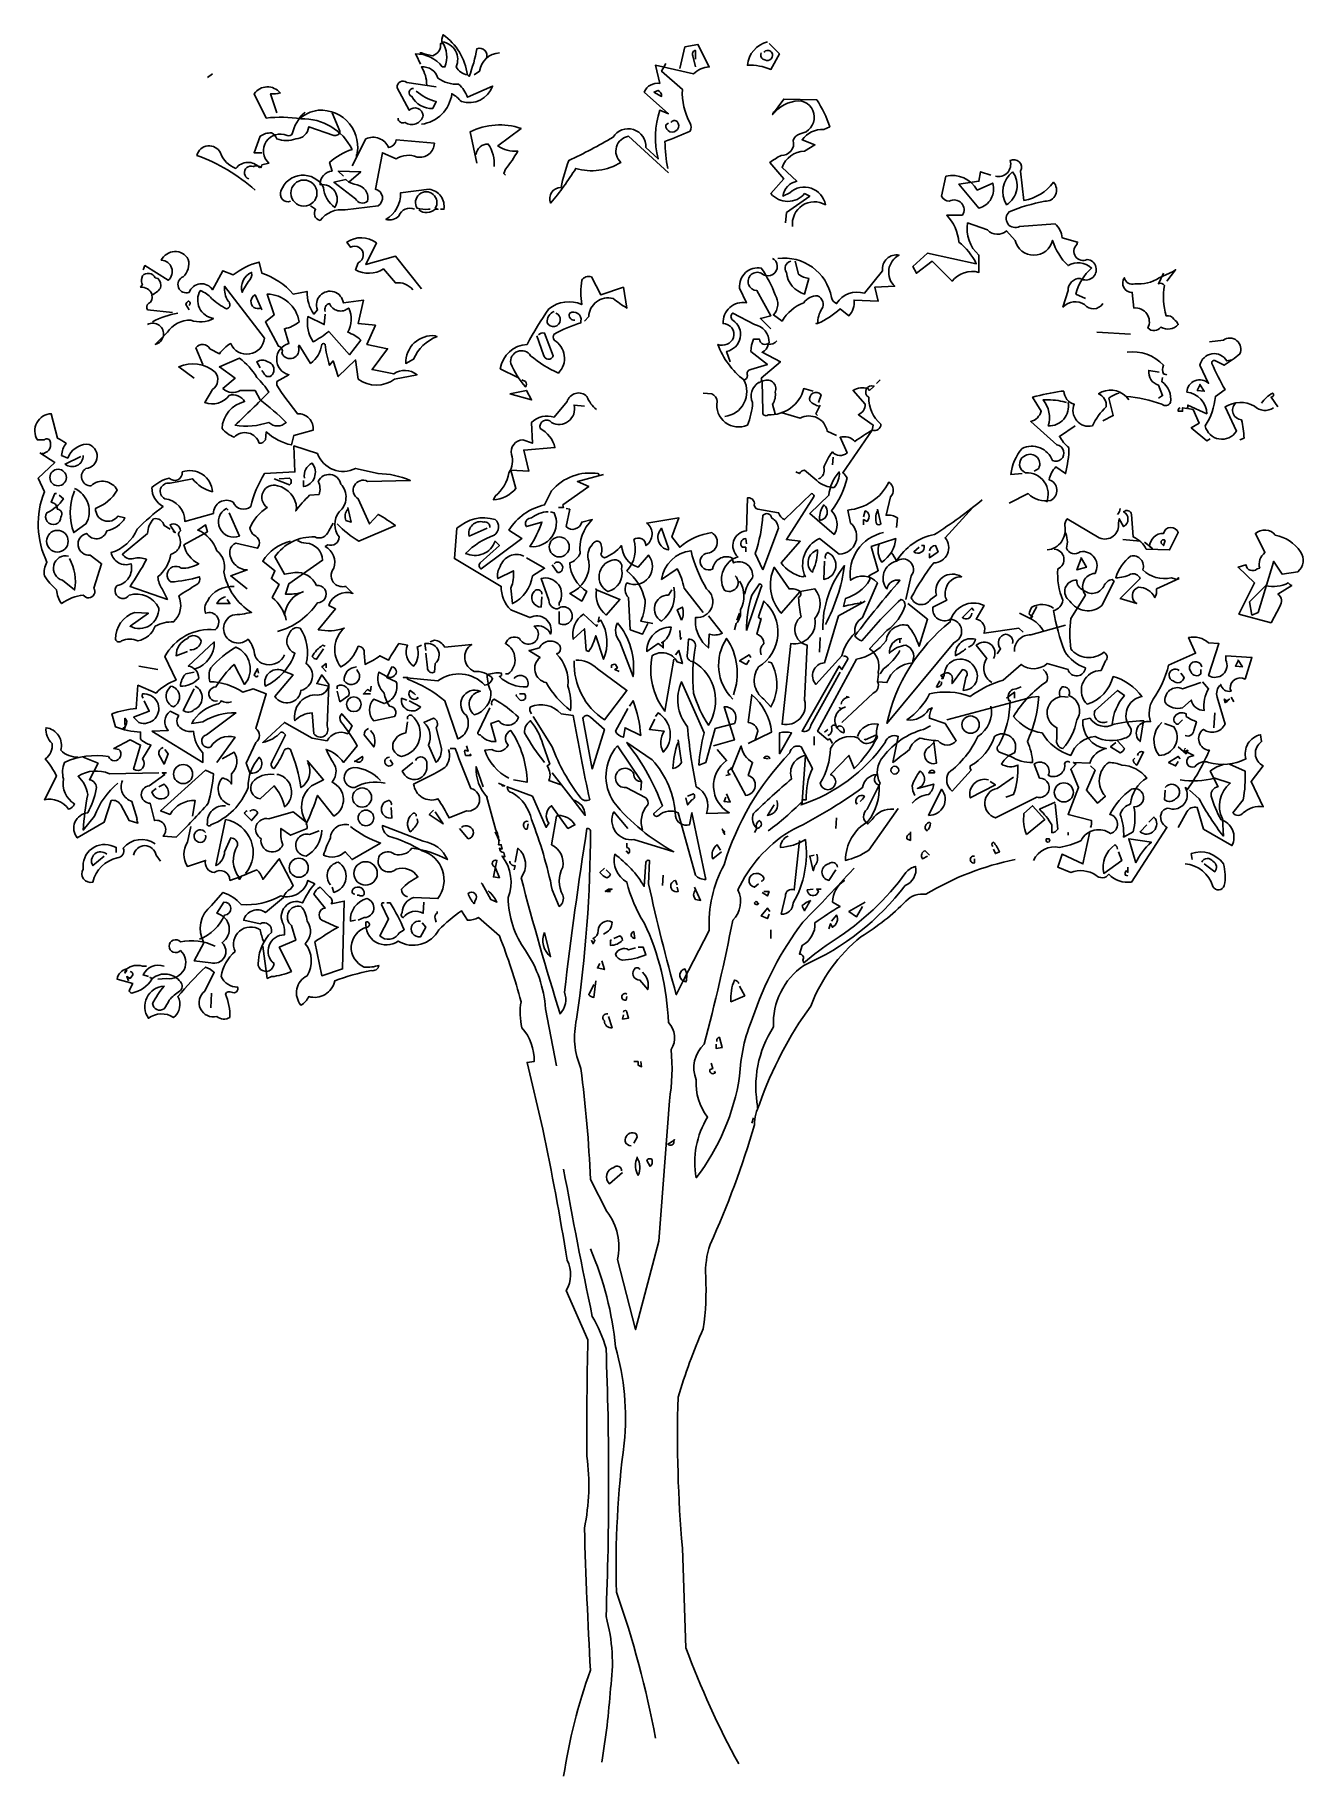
# Model space of a CAD drawing. Extents: x 951.8 to 961.6, y 1779.7 to 1793.2.
import ezdxf

# ---------------------------------------------------------------- set-up
doc = ezdxf.new("R2010")
doc.units = 0
doc.layers.get('0').update_dxf_attribs({"linetype": 'CONTINUOUS'})

msp = doc.modelspace()

# ---------------------------------------------------------------- linework, layer by layer
at = {"linetype": 'CONTINUOUS'}
for points in [[(954.755, 1792.977), (954.721, 1793.051), (954.714, 1793.058, -0.240921), (954.923, 1792.957), (954.943, 1792.957, 0.236053), (954.923, 1793.152, -0.5), (955.03, 1792.957, 0.236053), (955.118, 1792.896, 0.211075), (954.929, 1793.206, 0.162277), (954.923, 1793.138), (954.909, 1793.138, -0.383194), (954.849, 1793.044, -0.056625), (954.761, 1793.065), (954.748, 1793.065)], [(956.677, 1792.137), (956.368, 1792.419, 0.636124), (956.308, 1792.217, -0.212875), (955.958, 1792.17, -0.040161), (955.763, 1791.902, -0.538727), (955.844, 1792.023, -0.038391), (955.904, 1792.231, 0.023422), (956.247, 1792.412, -0.778931), (956.502, 1792.332), (956.597, 1792.244, -0.14267), (956.61, 1792.621), (956.677, 1792.594), (956.489, 1792.762, -0.349304), (956.61, 1792.829), (956.576, 1792.97), (956.872, 1792.903, -0.186783), (956.993, 1792.957), (956.906, 1793.132), (956.805, 1793.112), (956.765, 1792.944)], [(957.444, 1793.152, 0.315994), (957.289, 1792.97, -0.114075), (957.471, 1792.937), (957.538, 1793.058), (957.457, 1793.138)], [(955.266, 1793.024, 0.651581), (955.192, 1793.098, -0.045349), (955.131, 1792.883), (955.118, 1792.896)], [(955.171, 1792.896), (955.212, 1792.923, -0.365204), (955.366, 1793.065)], [(956.671, 1792.17, -0.04158), (956.65, 1792.379, 0.012192), (956.845, 1792.459, 0.248367), (956.845, 1792.52, -0.13884), (956.785, 1792.782), (956.624, 1792.923), (956.657, 1792.984)], [(956.886, 1793.017), (956.886, 1793.085, 0.535172), (956.866, 1793.044), (956.886, 1792.957)], [(957.417, 1793.071, -0.449051), (957.477, 1793.071, -0.780762), (957.424, 1793.011, -0.5), (957.397, 1793.065)], [(954.58, 1792.56, 0.566177), (954.634, 1792.527, 0.534058), (954.775, 1792.581, 0.630219), (954.667, 1792.621), (954.573, 1792.796, -0.679398), (954.647, 1792.836), (954.876, 1792.802)], [(954.802, 1792.816, 0.143021), (954.761, 1792.957, -0.358047), (954.889, 1792.87, 0.172546), (955.05, 1792.823, -0.123093), (955.118, 1792.722), (955.313, 1792.809, -0.40274), (955.071, 1792.688, 0.082748), (954.997, 1792.749, -0.343094), (954.761, 1792.513)], [(953.639, 1792.601), (953.592, 1792.749, 0.123093), (953.666, 1792.755, 0.499542), (953.464, 1792.749), (953.558, 1792.56, -0.074951), (953.827, 1792.554, -0.294968), (954.223, 1792.318, 0.096375), (954.049, 1792.217), (954.069, 1792.15, 0.398468), (953.975, 1792.043, -0.659393), (954.089, 1791.868, -0.217575), (954.002, 1792.023, 0.649521), (953.672, 1791.996, 0.661377), (953.746, 1791.915)], [(954.701, 1792.789, 0.926025), (954.687, 1792.728, 0.286789), (954.849, 1792.634), (954.876, 1792.688, -0.120178), (954.721, 1792.769)], [(956.563, 1792.762), (956.624, 1792.728, 0.276978), (956.597, 1792.775), (956.563, 1792.762)], [(957.639, 1791.72, -0.61586), (957.894, 1791.888, 0.591492), (957.618, 1791.982), (957.565, 1791.955, -0.334061), (957.672, 1792.07), (957.558, 1792.177, -0.300079), (957.733, 1792.305), (957.813, 1792.352), (957.713, 1792.392, -0.24559), (957.881, 1792.473), (957.928, 1792.493, 0.064346), (957.827, 1792.702), (957.571, 1792.708), (957.484, 1792.587, -0.216293), (957.686, 1792.695, -0.89946), (957.699, 1792.439, 0.265564), (957.645, 1792.386, -0.5), (957.551, 1792.271, 0.034439), (957.464, 1792.217), (957.571, 1792.09), (957.471, 1791.975, 0.461777), (957.733, 1791.975), (957.773, 1791.955), (957.592, 1791.828), (957.585, 1791.747)], [(953.423, 1792.09, -1.044418), (953.457, 1792.184, -0.323349), (953.518, 1792.177), (953.524, 1792.197), (953.578, 1792.211, -0.840088), (953.719, 1792.426, 0.4142), (953.76, 1792.439, -0.154678), (953.854, 1792.601), (953.86, 1792.607)], [(954.069, 1792.601), (954.129, 1792.459, -0.489075), (954.082, 1792.426), (953.887, 1792.493, -0.380188), (953.787, 1792.399, -0.181808), (953.639, 1792.399, 0.224854), (953.598, 1792.446, 0.162277), (953.511, 1792.419), (953.464, 1792.291), (953.524, 1792.291)], [(953.827, 1792.574), (953.827, 1792.554), (953.827, 1792.574), (953.807, 1792.547, -0.162277), (953.961, 1792.621, -0.516235), (954.257, 1792.258), (954.257, 1792.278)], [(955.192, 1792.211), (955.138, 1792.453, -0.198578), (955.534, 1792.48), (955.353, 1792.345, 0.173447), (955.508, 1792.305, -0.044205), (955.413, 1792.164), (955.4, 1792.13), (955.413, 1792.117)], [(956.697, 1792.527, -0.442368), (956.745, 1792.533, -1.516525), (956.657, 1792.507), (956.677, 1792.52)], [(953.471, 1792.002, 0.094757), (953.02, 1792.271, -0.699951), (953.202, 1792.291, 0.222214), (953.323, 1792.17, -0.480621), (953.504, 1792.177), (953.511, 1792.184)], [(953.901, 1791.881), (953.941, 1791.854, 0.54657), (953.975, 1791.767, -0.272095), (954.17, 1791.848), (954.425, 1791.881, 0.677032), (954.405, 1792.009), (954.459, 1792.291), (954.566, 1792.244, -0.248367), (954.728, 1792.258, 0.452606), (954.862, 1792.365), (954.566, 1792.392, -0.333328), (954.506, 1792.332, 0.430618), (954.331, 1792.399), (954.223, 1792.191)], [(955.185, 1792.278, -0.388977), (955.279, 1792.359, -0.162277), (955.326, 1792.184)], [(959.212, 1792.11, 0.600372), (959.326, 1792.231, -0.753342), (959.407, 1792.15), (959.434, 1791.922, 0.194229), (959.662, 1792.063, -0.678314), (959.595, 1791.915, 0.051498), (959.319, 1791.834, 0.881622), (959.4, 1791.72), (959.676, 1791.74, -0.201935), (959.729, 1791.633), (959.85, 1791.599), (959.844, 1791.579, 0.881622), (959.924, 1791.465, -1.244614), (959.871, 1791.317, 0.436066), (959.776, 1791.223), (959.736, 1791.095, -0.359619), (959.904, 1791.115, 0.522507), (960.045, 1791.122)], [(954.197, 1792.063, 0.021729), (954.284, 1792.036, -0.356949), (954.344, 1791.915, -0.482147), (954.25, 1791.935), (954.082, 1792.063), (954.176, 1792.083), (954.197, 1792.063)], [(959.911, 1791.162), (959.837, 1791.196, -0.157089), (959.958, 1791.397, 0.333328), (959.776, 1791.417, -0.128128), (959.655, 1791.612, -0.797302), (959.366, 1791.612), (959.299, 1791.686, -0.408356), (959.151, 1791.693), (958.997, 1791.747, 0.259506), (959.084, 1791.498), (959.084, 1791.364, 0.302765), (958.876, 1791.296), (958.721, 1791.451), (958.6, 1791.357), (958.573, 1791.411), (958.687, 1791.512), (959.064, 1791.431, 0.117401), (958.929, 1791.599, 0.173203), (958.835, 1791.807), (958.956, 1791.807, 0.806671), (958.855, 1791.915, -0.276978), (958.795, 1791.955), (958.829, 1792.11, -0.330963), (959.071, 1792.002), (959.192, 1792.056, -0.419418), (959.084, 1791.861), (958.929, 1792.049), (959.084, 1792.07), (959.097, 1792.144), (959.178, 1792.117)], [(959.346, 1792.144, -0.434998), (959.299, 1791.888, -0.383423), (959.346, 1792.144)], [(954.708, 1791.854, 0.453766), (954.587, 1791.801, -0.265564), (954.486, 1791.774, 0.264557), (954.6, 1791.982), (954.822, 1792.009, -0.415939), (954.936, 1791.854), (954.909, 1791.854)], [(954.741, 1791.848, 0.366302), (954.869, 1791.854), (954.889, 1791.854), (954.869, 1791.861, 1.810471), (954.728, 1791.861, 0.099014), (954.815, 1791.854), (954.829, 1791.854)], [(954.761, 1791.236), (954.56, 1791.491), (954.331, 1791.424), (954.412, 1791.592, 0.323273), (954.183, 1791.599), (954.21, 1791.559, -1.034378), (954.271, 1791.438), (954.25, 1791.384, 0.280991), (954.466, 1791.391), (954.56, 1791.283, -0.26123), (954.694, 1791.229)], [(953, 1790.544), (952.879, 1790.631, -0.294098), (953.161, 1790.591, -0.441696), (953.141, 1790.456), (953.081, 1790.355, 0.332855), (953.269, 1790.409, -0.375732), (953.39, 1790.362, 0.339447), (953.215, 1790.154, 0.128281), (953.309, 1790.086, -0.578079), (953.504, 1790.039, 0.276978), (953.551, 1790.066), (953.558, 1790.127, 0.124008), (953.753, 1790.026), (953.773, 1790.1), (953.921, 1790.14, 0.463104), (953.8, 1790.268, -0.025284), (953.639, 1790.49), (953.639, 1790.517), (953.733, 1790.57, -0.779266), (953.733, 1790.812), (953.699, 1790.927, 0.118973), (953.813, 1790.98, 0.363647), (953.565, 1791.196), (953.618, 1791.034), (953.551, 1790.98), (953.652, 1790.792, -0.5), (953.679, 1790.738, 0.970154), (953.807, 1790.786), (953.813, 1790.799), (953.901, 1790.658, 0.208466), (953.988, 1790.806, -0.5), (954.015, 1790.806, 0.056854), (954.049, 1790.644), (954.076, 1790.678), (954.116, 1790.557), (954.25, 1790.685), (954.271, 1790.537, 0.333328), (954.553, 1790.537), (954.728, 1790.57, 0.334427), (954.546, 1790.577), (954.378, 1790.611), (954.499, 1790.772), (954.338, 1790.806), (954.405, 1790.954), (954.271, 1790.967), (954.311, 1791.149), (954.156, 1791.128, 1.125015), (953.955, 1791.075), (953.928, 1791.041, -0.162277), (953.874, 1791.216), (953.766, 1791.196, 0.14122), (953.524, 1791.357), (953.504, 1791.444, 0.106674), (953.302, 1791.344), (953.222, 1791.377), (953.141, 1791.229, 0.62291), (952.96, 1791.209, -0.972748), (952.913, 1791.33, 0.276978), (952.953, 1791.465, 0.613373), (952.744, 1791.458, -0.688248), (952.798, 1791.303), (952.617, 1791.417), (952.603, 1791.384)], [(957.524, 1791.471, -0.4021), (957.941, 1791.169, 0.236053), (957.981, 1791.122, -0.350769), (958.197, 1791.202), (958.338, 1791.377, -0.513931), (958.466, 1791.498, 0.519897), (958.432, 1791.256), (958.277, 1791.249), (958.304, 1791.142), (958.116, 1791.149, -0.233566), (958.076, 1791.028), (958.008, 1791.081, -0.081039), (957.834, 1790.967), (957.82, 1790.967), (957.834, 1790.967, -0.147995), (957.867, 1791.081, 0.442368), (957.834, 1791.182, 0.265564), (957.726, 1791.128, 0.169403), (957.558, 1790.987), (957.491, 1791.034, 0.349014), (957.504, 1791.189, 0.066803), (957.397, 1791.397, 0.501038), (957.229, 1791.243), (957.282, 1791.128, 0.492294), (957.101, 1790.967, -0.5), (957.181, 1790.859, -0.4142), (957.06, 1790.806, 0.138321), (957.262, 1790.53, -0.529709), (957.114, 1790.248)], [(952.671, 1791.196, 0.326447), (952.583, 1791.249), (952.597, 1791.27, -0.099014), (952.59, 1791.31), (952.597, 1791.337, -0.522827), (952.697, 1791.323), (952.718, 1791.317, -0.276978), (952.738, 1791.243, -0.123093), (952.671, 1791.189, -0.350769), (952.644, 1791.122, 0.4142), (952.637, 1791.075), (952.832, 1791.054)], [(953.376, 1791.223), (953.37, 1791.209, -0.369919), (953.444, 1791.364, -0.265564), (953.417, 1791.29), (953.376, 1791.223)], [(957.484, 1791.471), (957.497, 1791.465, -1.00415), (957.397, 1791.357, 1.247116), (957.363, 1791.223), (957.471, 1791.028), (957.39, 1791.007), (957.471, 1790.927)], [(957.625, 1791.451, 0.54657), (957.592, 1791.364, 0.310577), (957.733, 1791.196), (957.766, 1791.317, -0.131805), (957.686, 1791.35), (957.659, 1791.451)], [(960.516, 1791.357), (960.476, 1791.276, -0.4142), (960.523, 1791.263, 0.112411), (960.536, 1791.028, -0.302765), (960.597, 1791.001, -0.099014), (960.63, 1790.96, -0.357651), (960.496, 1790.94, -0.463791), (960.395, 1790.933, 0.593826), (960.287, 1791.088), (960.274, 1791.209, -0.62767), (960.213, 1791.323, 0.457672), (960.294, 1791.276, 0.184982), (960.482, 1791.323), (960.59, 1791.37), (960.61, 1791.384), (960.543, 1791.296)], [(953.067, 1790.651), (953.013, 1790.779, -0.563461), (953.121, 1790.772), (953.195, 1790.732, -0.132751), (953.282, 1790.812, 0.770752), (953.544, 1790.853), (953.235, 1791.256, 0.176163), (953.262, 1791.142, -0.659393), (953.249, 1791.081, -0.051254), (953.134, 1791.162, 0.123093), (953.047, 1791.223, 0.535172), (953.148, 1791.007, -0.225418), (952.973, 1790.994, 0.260452), (952.792, 1790.9), (952.697, 1790.806, 1.152542), (952.637, 1790.96)], [(955.508, 1790.55), (955.373, 1790.617, -0.357925), (955.581, 1790.806, -0.02861), (955.75, 1791.081, -0.284912), (956.005, 1791.115, -0.072906), (956.005, 1791.303, -0.350769), (956.079, 1791.33), (956.153, 1791.189), (956.328, 1791.249), (956.355, 1791.088, -0.042465), (956.247, 1791.162, 0.482147), (956.059, 1791.021), (956.025, 1790.987)], [(952.96, 1791.108, 0.618027), (952.953, 1791.142, 0.162277), (952.933, 1791.115), (952.96, 1791.075)], [(953.518, 1791.088, -1), (953.471, 1791.189), (953.524, 1791.075)], [(954.015, 1791.061, -0.480621), (954.049, 1791.122, 0.516449), (954.197, 1791.088, -0.249695), (954.19, 1790.9, -0.105927), (954.291, 1790.839), (954.203, 1790.725), (954.042, 1790.907, -0.054871), (953.921, 1790.826, -0.192581), (953.881, 1791.021), (954.008, 1790.96), (954.015, 1791.041)], [(952.872, 1791.048, 0.093063), (952.677, 1790.98)], [(955.951, 1790.994, -0.618027), (955.911, 1791.048, -0.649872), (955.998, 1790.987), (955.998, 1790.974, 0.048447), (955.79, 1790.886, 0.291199), (955.79, 1790.839, -0.493149), (955.823, 1790.584, -0.073044), (955.608, 1790.718, 0.819794), (955.454, 1790.658, 0.07692), (955.568, 1790.476, 0.333328), (955.568, 1790.517), (955.541, 1790.53)], [(955.79, 1791.061, 0.326447), (955.736, 1790.974, 1.475342), (955.803, 1791.048)], [(957.262, 1790.53, 0.333328), (957.289, 1790.564, -0.5), (957.316, 1790.611), (957.444, 1790.651), (957.316, 1790.752, -0.099014), (957.336, 1790.846), (957.383, 1790.846, 0.663971), (957.457, 1790.819, 0.376755), (957.343, 1790.96), (957.175, 1791.048, 0.5), (957.175, 1790.994, -0.682281), (957.128, 1790.752), (957.155, 1790.671)], [(954.876, 1790.866), (954.882, 1790.866, 0.20787), (954.701, 1790.691), (954.64, 1790.658, -0.455139), (954.869, 1790.873), (954.876, 1790.866)], [(955.669, 1790.88, -0.302765), (955.716, 1790.893), (955.783, 1790.718, -0.816528), (955.709, 1790.725), (955.655, 1790.873)], [(957.518, 1790.833, -0.243835), (957.45, 1790.806, -0.263626), (957.403, 1790.745), (957.545, 1790.671), (957.397, 1790.544, -0.535172), (957.376, 1790.51, 0.371796), (957.329, 1790.355, -0.090164), (957.289, 1790.18, -0.594772), (957.054, 1790.362, 0.312363), (957.013, 1790.423), (956.946, 1790.429)], [(961.37, 1790.315, -0.369919), (961.222, 1790.328, 0.264481), (960.993, 1790.322), (961.081, 1790.133, -0.666656), (960.839, 1790.174, 0.123093), (960.919, 1790.402), (960.993, 1790.456, -0.027252), (960.892, 1790.658, -0.720749), (960.919, 1790.678), (960.987, 1790.644, 0.03653), (961.108, 1790.732, 0.769547), (960.98, 1790.839), (960.872, 1790.826)], [(953.511, 1790.375, -0.033035), (953.713, 1790.201, -0.399994), (953.578, 1790.201, -0.122452), (953.316, 1790.18, 0.012192), (953.578, 1790.436, 0.056335), (953.484, 1790.55, 0.100357), (953.35, 1790.698), (953.195, 1790.631), (953.316, 1790.544), (953.222, 1790.463, 0.349121), (953.356, 1790.449), (953.471, 1790.449), (953.511, 1790.375)], [(953.511, 1790.624), (953.484, 1790.671, -0.309357), (953.571, 1790.671, -0.468369), (953.612, 1790.584, -0.763794), (953.538, 1790.584), (953.524, 1790.604)], [(960.234, 1790.745, -0.247742), (960.516, 1790.644, 0.207977), (960.516, 1790.577), (960.543, 1790.57)], [(961.047, 1790.685), (961.007, 1790.678, 0.686798), (960.798, 1790.644), (960.866, 1790.503, 0.648468), (960.697, 1790.436, -0.37442), (960.852, 1790.268), (960.704, 1790.335, -0.236053), (960.697, 1790.308), (960.664, 1790.315), (960.664, 1790.288), (960.63, 1790.288, -0.4142), (960.644, 1790.315)], [(959.42, 1789.804), (959.333, 1789.797, -0.159866), (959.42, 1789.999, -0.443787), (959.655, 1789.905, 1.153), (959.689, 1790.026), (959.487, 1790.207, 0.251633), (959.568, 1790.288), (959.501, 1790.396, -0.035156), (959.723, 1790.443), (959.743, 1790.443, 0.326782), (959.824, 1790.342, 0.618027), (959.965, 1790.174, -0.102722), (960.072, 1790.322, 0.333328), (960.012, 1790.423, -0.346832), (960.227, 1790.402, -0.064789), (960.503, 1790.342, 0.5), (960.57, 1790.355, 0.287735), (960.503, 1790.517), (960.509, 1790.55)], [(960.482, 1790.591), (960.402, 1790.604, 0.37204), (960.476, 1790.49), (960.509, 1790.409), (960.476, 1790.389)], [(956.119, 1790.301, -0.140045), (956.045, 1790.402, 0.57489), (955.891, 1790.362), (955.79, 1790.241, 0.29335), (955.615, 1790.201), (955.622, 1790.039), (955.548, 1790.066, 0.477875), (955.46, 1789.952, -0.21463), (955.44, 1789.811, -0.178345), (955.333, 1789.629), (955.319, 1789.602, 0.217789), (955.494, 1789.69), (955.454, 1789.831), (955.595, 1789.824), (955.555, 1789.986), (955.797, 1790.006, 0.213028), (955.682, 1790.154, -0.817993), (955.77, 1790.201, 0.658905), (955.945, 1790.335), (956.025, 1790.328)], [(957.8, 1790.443), (957.726, 1790.463, -0.35936), (957.45, 1790.261, -0.872879), (957.41, 1790.288), (957.403, 1790.517, -0.762802), (957.504, 1790.436, -0.205246), (957.484, 1790.342), (957.504, 1790.268)], [(957.84, 1789.764, 0.4142), (957.881, 1789.851, -0.085083), (957.948, 1789.972, 0.409286), (958.062, 1789.965), (958.008, 1790.086, -0.286789), (958.123, 1790.053, -0.035156), (958.257, 1790.14), (958.264, 1790.18), (958.15, 1790.261, 0.308105), (958.203, 1790.342), (958.109, 1790.449, -0.220123), (958.224, 1790.463), (958.237, 1790.449), (958.271, 1790.483, 0.907883), (958.23, 1790.396, 0.222046), (958.324, 1790.187, -0.523941), (958.257, 1790.14), (958.029, 1789.811, -0.099014), (958.062, 1789.77, -0.106323), (957.941, 1789.515, -0.326889), (957.968, 1789.34), (957.961, 1789.333), (957.773, 1789.495), (957.921, 1789.636, -0.165176), (958.002, 1789.817, -0.200851), (957.961, 1789.696, -0.173203), (957.827, 1789.75), (957.733, 1789.831, 0.236053), (957.692, 1789.804), (957.666, 1789.817)], [(957.847, 1790.328, -0.178345), (957.773, 1790.369, -0.817993), (957.86, 1790.416), (957.84, 1790.355)], [(960.173, 1790.429, 0.092926), (960.092, 1790.389), (960.126, 1790.254), (960.045, 1790.214)], [(961.276, 1790.349, -0.132751), (961.363, 1790.429, -0.5), (961.363, 1790.402), (961.35, 1790.396), (961.403, 1790.322)], [(957.558, 1790.275), (957.699, 1790.234, -0.510468), (957.908, 1790.133), (957.981, 1790.1)], [(959.776, 1790.355, -0.489075), (959.622, 1790.174, 0.257034), (959.582, 1790.375, -0.076462), (959.736, 1790.362), (959.763, 1790.355)], [(961.074, 1790.349, 0.656815), (961.121, 1790.221, -0.053406), (961.141, 1790.08), (961.108, 1790.066)], [(951.817, 1789.959, 0.475967), (951.884, 1790.046, 0.663971), (951.837, 1790.066), (951.783, 1790.066, -0.578598), (951.891, 1790.268), (951.938, 1790.08, -0.062256), (952.005, 1790.039, 0.15036), (951.971, 1789.945), (952.018, 1789.925, -0.28447), (952.166, 1790.033, -0.892212), (952.16, 1789.844, 0.789642), (952.2, 1789.71, -0.497391), (952.402, 1789.676, -0.176483), (952.234, 1789.535, 0.748825), (952.408, 1789.475), (952.462, 1789.461, -0.225281), (952.321, 1789.36, -0.647598), (952.166, 1789.34, 0.955292), (952.193, 1789.172), (952.281, 1789.105), (952.22, 1788.917, -1), (952.139, 1788.863, 0.125122), (951.971, 1788.796, -0.137939), (951.931, 1788.903, -0.062256), (951.837, 1789.011, -0.18132), (951.857, 1789.118, -0.210037), (951.837, 1789.663), (951.79, 1789.77), (951.918, 1789.891), (951.803, 1789.965)], [(959.319, 1789.575), (959.467, 1789.649, 0.25), (959.642, 1789.596, 0.663467), (959.629, 1789.757, -0.148178), (959.682, 1789.858), (959.756, 1789.804, 0.057068), (959.783, 1790.006, -0.099014), (959.709, 1790.093), (959.83, 1790.174)], [(954.109, 1789.414, 0.068298), (954.277, 1789.28), (954.56, 1789.401, 0.035156), (954.425, 1789.488), (954.358, 1789.414), (954.271, 1789.609, -0.984375), (954.344, 1789.744), (954.674, 1789.75, 0.108856), (954.425, 1789.804), (954.25, 1789.844, -0.448303), (953.955, 1789.959), (953.773, 1790.019), (953.78, 1789.817), (953.544, 1789.804, 0.080551), (953.437, 1789.549, -0.524551), (953.302, 1789.582, 0.59317), (953.148, 1789.495), (952.926, 1789.434, 0.390503), (952.771, 1789.609, -0.868866), (952.812, 1789.73), (952.987, 1789.764, 0.173203), (953.141, 1789.663, 0.499069), (952.906, 1789.817, -0.72995), (952.805, 1789.77, 0.115616), (952.671, 1789.696, 0.276978), (952.758, 1789.549, 0.033035), (952.556, 1789.374, -0.228363), (952.355, 1789.192, 0.456192), (952.509, 1789.105, -0.433426), (952.402, 1788.937, 1.078903), (952.496, 1788.863, -0.36409), (952.724, 1788.762, -0.580322), (952.502, 1788.621), (952.644, 1788.722), (952.536, 1788.728, 0.321106), (952.388, 1788.52, 0.566177), (952.435, 1788.507, -0.211075), (952.563, 1788.507, 0.243835), (952.697, 1788.621, -0.145935), (952.839, 1788.654, 0.321701), (952.879, 1788.856, -0.013153), (953.02, 1788.944, 0.333328), (953.04, 1789.004, -0.053406), (952.818, 1788.964, -1.029831), (952.899, 1789.071, 0.141342), (953.034, 1789.105, -0.23027), (952.919, 1789.253), (953.101, 1789.354), (953.087, 1789.407), (953.027, 1789.367, -0.215332), (953.175, 1789.206, -0.302765), (953.229, 1789.044, 0.214661), (953.444, 1788.728, -0.032745), (953.296, 1788.708, 1.185196), (953.417, 1788.52, -0.115112), (953.464, 1788.426, 0.379791), (953.558, 1788.325, 0.362045), (953.699, 1788.399)], [(952.139, 1789.945, -0.637756), (951.998, 1789.878), (952.119, 1789.938)], [(953.854, 1789.77, -0.350769), (953.914, 1789.885, -0.561172), (953.847, 1789.703), (953.847, 1789.75)], [(959.608, 1789.582, 0.559616), (959.447, 1789.811, -0.630219), (959.434, 1789.938, -0.808411), (959.548, 1789.844), (959.514, 1789.824)], [(953.41, 1788.91), (953.282, 1789.011), (953.41, 1789.058, -0.43013), (953.276, 1789.206, -0.263626), (953.323, 1789.266), (953.491, 1789.226, 0.489075), (953.464, 1789.327, -0.178345), (953.43, 1789.38, -0.14975), (953.565, 1789.542, -0.856918), (953.645, 1789.71, -0.338852), (953.793, 1789.535), (953.787, 1789.515, -0.055374), (953.894, 1789.636), (953.968, 1789.643, 0.195877), (953.961, 1789.744, -0.724503), (954.136, 1789.723, -0.43483), (954.123, 1789.508, 0.345184), (954.123, 1789.313, -0.544022), (954.035, 1789.253), (954.015, 1789.239, -0.362045), (954.082, 1789.071, 0.396576), (954.089, 1788.95, 0.236053), (954.176, 1788.93), (954.23, 1788.876, 0.401123), (954.042, 1788.782), (954.096, 1788.755), (953.961, 1788.594, 0.137604), (954.163, 1788.607, 0.396027), (954.136, 1788.305, 0.180374), (954.271, 1788.466, -0.463791), (954.318, 1788.412), (954.324, 1788.325, 0.051575), (954.439, 1788.392), (954.506, 1788.359, -0.023788), (954.587, 1788.486), (954.654, 1788.473, 0.368179), (954.701, 1788.312, 0.264557), (954.728, 1788.459), (954.761, 1788.473)], [(953.618, 1789.764), (953.739, 1789.717, 0.5), (953.739, 1789.77), (953.659, 1789.764)], [(956.139, 1789.791), (956.133, 1789.804, 0.262833), (955.77, 1789.67), (955.716, 1789.562, 0.194489), (955.44, 1789.367), (955.541, 1789.3), (955.225, 1789.065, -0.535172), (955.218, 1789.112), (955.366, 1789.246), (955.333, 1789.28, -0.445358), (955.104, 1789.186, -0.112671), (955.326, 1789.327, 0.498764), (955.333, 1789.448, 0.269211), (955.037, 1789.38), (955.017, 1789.145), (955.38, 1788.93, 0.212448), (955.454, 1788.749), (955.602, 1788.688, -0.669449), (955.763, 1788.56, 0.362045), (955.635, 1788.621, -1.319412), (955.521, 1788.527, 0.480621), (955.413, 1788.486, -0.538818), (955.434, 1788.251), (955.413, 1788.251)], [(957.195, 1789.011, -0.931778), (957.108, 1788.903, -0.45929), (957.215, 1789.159, -0.660172), (957.282, 1789.36), (957.289, 1789.616, -0.442368), (957.343, 1789.575, 0.4142), (957.37, 1789.528), (957.531, 1789.501, 0.219635), (957.578, 1789.448), (957.787, 1789.649, -0.333328), (957.807, 1789.629), (957.592, 1789.293), (957.699, 1789.28), (957.551, 1789.112, 0.188675), (957.719, 1789.004), (957.733, 1789.011), (957.739, 1789.004, -0.420059), (957.847, 1789.3), (958.002, 1789.179, 0.685608), (958.089, 1789.421), (958.069, 1789.522, 0.263565), (958.385, 1789.737, -0.49028), (958.398, 1789.623), (958.365, 1789.481, -0.205246), (958.452, 1789.461), (958.445, 1789.387)], [(951.931, 1789.649), (951.918, 1789.649), (951.891, 1789.582, -0.38205), (951.938, 1789.528, -0.618027), (951.965, 1789.468, -1.341293), (951.857, 1789.501, 0.132751), (951.985, 1789.609), (951.951, 1789.636)], [(952.072, 1789.69, -0.432632), (952.16, 1789.414), (952.065, 1789.347, -0.173904), (952.065, 1789.656), (952.072, 1789.67)], [(959.111, 1789.602, -0.032425), (958.741, 1789.333, 0.210526), (958.445, 1789.125, 0.557053), (958.371, 1788.91, -0.431534), (958.472, 1788.977, 0.015289), (958.123, 1788.547, 0.162277), (958.176, 1788.507, -0.030579), (958.479, 1788.829, -0.355026), (958.513, 1788.782, -0.161758), (958.371, 1788.587), (958.237, 1788.446, -0.32045), (958.304, 1788.265, -0.099014), (958.297, 1788.191, -0.46698), (958.264, 1788.103), (958.022, 1787.875)], [(953.262, 1789.522), (953.249, 1789.535, 0.940445), (953.35, 1789.32), (953.269, 1789.501)], [(954.19, 1789.528, 0.292984), (954.176, 1789.441), (954.217, 1789.428), (954.19, 1789.542)], [(955.743, 1789.508, 0.162277), (955.615, 1789.461, 0.463791), (955.568, 1789.407), (955.575, 1789.394), (955.696, 1789.428, -0.058853), (955.602, 1789.239, 0.588898), (955.79, 1789.501), (955.763, 1789.508)], [(956.516, 1788.641), (956.476, 1788.56), (956.381, 1788.594), (956.368, 1788.843, -0.355026), (956.355, 1788.957, 0.788391), (956.523, 1789.172), (956.442, 1789.078, -0.312881), (956.314, 1789.246, -0.116058), (956.18, 1789.152, -0.265564), (956.153, 1789.179, 0.226822), (956.146, 1789.273, 0.49527), (956.086, 1789.253, 0.295303), (956.059, 1789.125, -0.346893), (955.911, 1788.876), (956.005, 1788.816), (956.045, 1788.89, -0.244461), (955.911, 1789.112, 0.215332), (955.992, 1789.186, -0.236053), (956.086, 1789.448), (956.005, 1789.428, -0.59729), (955.884, 1789.394), (955.911, 1789.528), (955.884, 1789.535)], [(957.269, 1788.87, -0.149368), (957.329, 1788.997, 0.589905), (957.181, 1789.112), (957.168, 1789.152, 0.490158), (957.02, 1789.065, -1.060547), (956.966, 1789.186, 0.776093), (957.013, 1789.347, 0.142365), (956.765, 1789.233), (956.704, 1789.313), (956.758, 1789.461), (956.509, 1789.421, -0.50354), (956.502, 1789.246, 0.628937), (956.408, 1789.293, -0.265564), (956.355, 1789.051, -0.169571), (956.496, 1788.822, -0.119873), (956.462, 1788.661), (956.556, 1788.641)], [(957.41, 1789.058), (957.35, 1789.186, 0.065445), (957.41, 1789.481, -0.659393), (957.477, 1789.461, -0.236053), (957.531, 1789.38), (957.41, 1789.058)], [(957.854, 1789.441, 0.659393), (957.881, 1789.562, 0.139038), (957.847, 1789.454), (957.854, 1789.441)], [(958.19, 1789.407), (958.19, 1789.448), (958.217, 1789.434, 0.302765), (958.23, 1789.488, 0.265564), (958.203, 1789.515), (958.19, 1789.468)], [(958.297, 1789.515, 0.195877), (958.291, 1789.414, 0.4142), (958.324, 1789.414), (958.297, 1789.528)], [(959.037, 1789.542), (958.822, 1789.307, -0.63649), (958.734, 1789.112, 0.04776), (958.56, 1788.843, 0.639832), (958.708, 1788.829), (958.755, 1788.863, -0.689148), (958.95, 1789.004, 0.369919), (958.829, 1788.91, 0.225418), (958.835, 1788.822), (958.728, 1788.769, 0.638885), (958.862, 1788.675, -0.813461), (958.889, 1788.493), (958.371, 1787.868, -0.173706), (958.862, 1788.654, -0.490295), (959.124, 1788.782), (959.064, 1788.675, -0.489075), (959.124, 1788.567), (959.393, 1788.607), (959.427, 1788.574)], [(959.615, 1789.212, 0.444092), (959.75, 1789.401, -0.197815), (959.77, 1789.454), (960.018, 1789.307, 0.607483), (960.166, 1789.421), (960.173, 1789.454), (960.207, 1789.394, 0.589737), (960.207, 1789.508, -0.60791), (960.267, 1789.488), (960.281, 1789.313, -0.177399), (960.382, 1789.219), (960.563, 1789.212), (960.63, 1789.347, 0.765594), (960.516, 1789.34, 0.420074), (960.408, 1789.239), (960.429, 1789.226), (960.368, 1789.273)], [(960.18, 1789.535, -0.173203), (960.16, 1789.488)], [(952.839, 1789.367), (952.839, 1789.354), (952.852, 1789.347, -0.051575), (952.812, 1789.407, -0.580322), (952.892, 1789.36, 0.442368), (952.886, 1789.313, -0.445358), (952.818, 1789.179, -0.177689), (952.718, 1789.004, 0.15036), (952.751, 1788.91), (952.792, 1788.829), (952.502, 1788.93, 0.019806), (952.63, 1789.138, 0.195877), (952.529, 1789.145, -0.32045), (952.442, 1789.179), (952.637, 1789.34, -0.171616), (952.684, 1789.454, -0.427887), (952.765, 1789.401), (952.812, 1789.374)], [(953.645, 1788.58, 0.179703), (953.955, 1788.802, 1.048752), (953.948, 1788.937, 0.319077), (953.78, 1789.038), (953.699, 1789.024), (953.625, 1789.159, -0.261322), (953.934, 1789.313, 0.45993), (954.042, 1789.36), (954.076, 1789.421)], [(955.292, 1789.387, 0.541687), (955.245, 1789.428, 0.576218), (955.131, 1789.32), (955.272, 1789.38)], [(956.677, 1789.226), (956.677, 1789.212, -0.602081), (956.624, 1789.38), (956.677, 1789.226)], [(958.203, 1788.816), (957.995, 1788.701), (957.887, 1788.338, 0.621735), (957.82, 1788.17), (958.022, 1788.392, -0.145264), (958.123, 1788.567, -0.318115), (958.183, 1788.688), (958.297, 1788.957, 0.4142), (958.089, 1788.977, -0.3983), (958.345, 1789.347)], [(959.75, 1789.354, -0.203796), (959.763, 1789.226, 0.5), (959.871, 1789.199, -0.634598), (959.985, 1789.031, 0.605972), (959.911, 1788.863), (959.797, 1788.681, 0.057175), (959.797, 1788.446, 0.421936), (960.052, 1788.419, -0.582718), (960.066, 1788.352), (960.032, 1788.278, 0.620148), (959.911, 1788.029), (959.924, 1788.016, 0.257812), (960.126, 1788.231, -0.173203), (960.348, 1788.076, 0.587067), (960.261, 1787.834, -0.514618), (960.213, 1787.754, -0.232178), (959.985, 1787.767, 0.29216), (959.797, 1787.619, -0.185837), (959.575, 1787.794, -0.198715), (959.353, 1787.922, -0.106171), (959.608, 1788.191, 0.37854), (959.582, 1788.285)], [(961.37, 1789.118), (961.249, 1788.728), (961.202, 1788.708), (961.182, 1788.809), (961.309, 1788.937, 0.182709), (961.484, 1788.957, 0.162277), (961.511, 1788.937), (961.403, 1788.87, -0.442368), (961.417, 1788.775), (961.35, 1788.648), (961.101, 1788.715), (961.222, 1788.957), (961.094, 1789.078), (961.155, 1789.098, 0.608597), (961.242, 1789.065), (961.262, 1789.071, -0.302765), (961.303, 1789.192), (961.229, 1789.34, -0.435272), (961.383, 1789.327, -0.199997), (961.578, 1789.199, -0.39035), (961.558, 1789.044), (961.437, 1789.024), (961.37, 1789.125), (961.37, 1789.118)], [(953.746, 1789.28, 0.203552), (953.531, 1789.125), (953.625, 1789.051), (953.598, 1788.991), (953.659, 1788.944), (953.605, 1788.843, -0.169113), (953.713, 1788.668)], [(953.8, 1789.286, 0.15036), (953.867, 1789.266, -0.384125), (953.995, 1789.132), (953.733, 1788.95), (953.706, 1788.87, 0.045349), (953.813, 1788.876), (953.847, 1788.89)], [(959.669, 1789.219, -0.781662), (959.696, 1789.065, 0.117264), (959.736, 1788.822, -0.313339), (959.662, 1788.742, 0.047501), (959.75, 1788.426, 0.169022), (959.911, 1788.298, -0.818817), (959.776, 1788.285), (959.615, 1788.332, -0.366302), (959.413, 1788.325), (959.272, 1788.204, 0.087692), (959.017, 1788.076, 0.152817), (958.701, 1788.096, -0.122787), (958.526, 1787.895, 0.295853), (958.694, 1787.975), (958.721, 1787.989, 0.119873), (958.701, 1787.908), (958.822, 1787.868), (958.909, 1787.733, -0.477066), (958.768, 1787.733, -0.0401), (958.627, 1787.754, 0.198517), (958.546, 1787.666, -0.006836), (958.418, 1787.565), (958.459, 1787.767, 0.45993), (958.358, 1787.72, -0.158264), (957.706, 1787.236), (957.713, 1787.249), (957.713, 1787.276), (957.746, 1787.276, -0.124191), (957.793, 1787.518), (957.706, 1787.686, 0.514618), (957.618, 1787.639, 0.118927), (957.108, 1786.772, 0.137955), (956.993, 1786.261), (956.792, 1785.871, -0.704712), (956.805, 1785.965, -0.204086), (956.812, 1785.864), (956.792, 1785.871), (956.738, 1785.764, -0.014694), (956.523, 1786.624), (956.529, 1786.806, 0.4142), (956.502, 1786.792), (956.489, 1786.604, 0.101822), (956.26, 1786.853, 0.33992), (956.355, 1786.638, 0.085938), (956.489, 1786.322, -0.100525), (956.677, 1785.549, -0.35463), (956.697, 1785.34, -0.067169), (956.684, 1784.943), (956.603, 1783.854), (956.422, 1783.169), (956.281, 1783.713, 0.219635), (956.2, 1784.083), (956.072, 1784.332, 0.021927), (955.998, 1785.192, -0.158203), (955.965, 1785.575, 0.03566), (956.072, 1787.034, 0.4142), (956.045, 1787.054, 0.009659), (955.871, 1785.784, -0.276978), (955.837, 1785.616, -0.010941), (955.534, 1786.671, 0.406937), (955.508, 1786.9), (955.487, 1786.792)], [(956.987, 1788.701), (957.094, 1788.567, -0.204086), (956.993, 1788.56), (956.987, 1788.453, -0.226822), (956.886, 1788.661), (956.886, 1788.688, 0.749039), (956.973, 1788.91, -0.077942), (956.852, 1789.206, 0.34404), (956.624, 1788.984), (956.745, 1789.065, -0.080353), (956.798, 1788.917), (956.946, 1788.728)], [(957.282, 1789.259), (957.276, 1789.3, 0.663971), (957.249, 1789.233), (957.276, 1789.233), (957.276, 1789.199)], [(957.793, 1789.038, -0.592255), (957.834, 1789.212, -0.099731), (957.8, 1789.058), (957.793, 1789.038)], [(957.894, 1789.145, -0.4142), (957.914, 1789.192, -0.738571), (957.881, 1788.984), (957.887, 1789.125)], [(958.311, 1789.259, 0.240036), (958.331, 1789.118, 0.2379), (958.439, 1789.3), (958.25, 1789.239), (958.304, 1789.051), (958.23, 1789.011, -0.236053), (958.237, 1788.977, -0.178345), (958.049, 1788.836), (958.035, 1788.775, -0.026764), (958.176, 1788.802), (958.163, 1788.809)], [(958.405, 1789.192, -0.062256), (958.445, 1789.125, -0.882339), (958.56, 1789.011), (958.519, 1788.829)], [(958.64, 1789.246), (958.66, 1789.246, -0.707504), (958.58, 1789.199), (958.62, 1789.233)], [(958.701, 1789.206, -0.380188), (958.748, 1789.246), (958.768, 1789.199), (958.701, 1789.152), (958.701, 1789.186)], [(960.529, 1789.286, 1), (960.503, 1789.259), (960.516, 1789.246), (960.529, 1789.286)], [(952.025, 1789.165, 0.975662), (951.978, 1788.977), (952.072, 1788.903, 0.17128), (952.032, 1789.145)], [(955.555, 1789.165, 0.456619), (955.373, 1789.085, 0.205246), (955.353, 1788.991), (955.474, 1789.051, -0.146759), (955.454, 1788.917), (955.467, 1788.796, 0.245285), (955.622, 1789.011), (955.716, 1789.071), (955.575, 1789.152)], [(955.79, 1789.105, -0.5), (955.844, 1789.105, -0.582718), (955.83, 1789.038), (955.817, 1789.038), (955.776, 1789.098)], [(956.24, 1789.132, -0.630219), (956.314, 1789.065, -0.40654), (956.207, 1788.89, -0.689621), (956.24, 1789.132)], [(957.699, 1788.89), (957.813, 1788.91, -0.352936), (957.813, 1788.681, -0.5103), (957.625, 1788.486), (957.558, 1787.861, 0.554825), (957.733, 1788.049), (957.753, 1788.473, -0.628204), (957.706, 1788.695, -0.044617), (957.686, 1788.843, 0.4142), (957.699, 1788.89, 0.205246), (957.612, 1788.91), (957.497, 1789.078, 0.298126), (957.551, 1788.722), (957.699, 1788.89)], [(957.874, 1788.594, -0.174072), (958.042, 1789.091, -0.088486), (957.894, 1788.634)], [(960.637, 1788.991), (960.462, 1788.91, -0.162277), (960.449, 1788.843, 0.291199), (960.321, 1788.923, 0.630219), (960.308, 1788.796), (960.18, 1788.836), (960.334, 1788.991, 0.4142), (960.261, 1789.024, -0.124695), (960.146, 1788.997, -0.156006), (960.261, 1789.165, -0.597885), (960.355, 1789.058, 0.261948), (960.576, 1788.997), (960.624, 1788.984), (960.63, 1788.997), (960.637, 1788.991)], [(952.099, 1787.606, -0.206955), (951.965, 1787.659, 0.457672), (951.85, 1787.834, 0.243301), (951.897, 1787.713, -0.282349), (951.844, 1787.592, -0.081024), (951.931, 1787.458), (951.837, 1787.276, -0.303375), (952.025, 1787.202, 0.224854), (952.072, 1787.243, -0.311218), (951.985, 1787.438, -0.155243), (951.992, 1787.565, -0.142853), (952.334, 1787.612, 1.280762), (952.415, 1787.666), (952.375, 1787.673), (952.502, 1787.74), (952.583, 1787.7), (952.529, 1787.512, 0.904984), (952.597, 1787.592), (952.664, 1787.7, -0.135742), (952.583, 1787.747), (952.583, 1787.801, -0.08728), (952.388, 1787.841), (952.361, 1787.942, -0.068298), (952.55, 1787.982), (952.563, 1788.164), (952.704, 1788.103, -0.111496), (952.859, 1788.204), (952.771, 1788.386, -0.299683), (953.161, 1788.594, 0.876053), (953.087, 1788.722, -0.268112), (953.101, 1788.816, -0.290573), (953.309, 1788.93)], [(955.83, 1788.735), (955.83, 1788.641, 1.877945), (955.817, 1788.755, -0.4142), (955.75, 1788.822), (955.689, 1788.991, -0.674286), (955.83, 1788.802), (955.83, 1788.782)], [(956.718, 1788.923, -0.297256), (956.624, 1788.661, -0.782791), (956.677, 1788.863), (956.704, 1788.903)], [(957.229, 1788.97, -0.272202), (957.235, 1788.749, -0.236053), (957.202, 1788.641), (957.188, 1788.594)], [(957.282, 1788.587, -0.079437), (957.323, 1788.863), (957.383, 1788.95, -0.618027), (957.397, 1788.923), (957.282, 1788.587)], [(959.891, 1788.903, -0.319077), (959.844, 1788.977, 0.777725), (959.79, 1788.816, 0.455246), (960.039, 1788.782), (960.133, 1788.97), (960.119, 1788.984, 0.25296), (960.052, 1788.93, -0.489075), (959.891, 1788.903)], [(953.242, 1788.849, 0.25296), (953.175, 1788.796), (953.276, 1788.796), (953.255, 1788.829)], [(953.807, 1788.883), (953.813, 1788.876, 0.247803), (953.699, 1788.708)], [(955.696, 1788.87, 0.741867), (955.635, 1788.89, 0.6409), (955.689, 1788.769), (955.696, 1788.849)], [(956.119, 1788.903), (956.301, 1788.829), (956.193, 1788.708, -0.284134), (956.119, 1788.903), (956.113, 1788.91), (956.119, 1788.903)], [(957.397, 1788.399, -0.35614), (957.417, 1788.486, 0.302765), (957.376, 1788.554), (957.363, 1788.56), (957.397, 1788.681, -0.618027), (957.376, 1788.695), (957.417, 1788.816, -0.499023), (957.376, 1788.305, 0.420273), (957.417, 1788.056), (957.471, 1787.996, 0.254562), (957.477, 1788.338), (957.45, 1788.345)], [(958.533, 1788.796), (958.687, 1788.675), (958.62, 1788.466, 0.096893), (958.533, 1788.628, 0.449585), (958.365, 1788.507, -0.175735), (958.136, 1788.365), (957.834, 1787.807), (957.914, 1787.74), (957.928, 1787.747), (957.948, 1787.713)], [(959.662, 1788.762, 0.278625), (959.494, 1788.769, 0.07106), (959.474, 1788.715), (959.501, 1788.695), (959.494, 1788.688), (959.487, 1788.688), (959.534, 1788.775)], [(956.139, 1788.695), (956.133, 1788.654), (956.153, 1788.668, -0.242218), (956.173, 1788.365), (956.113, 1788.547, -0.092926), (956.059, 1788.426), (956.039, 1788.433), (956.025, 1788.601), (955.938, 1788.52, -0.309006), (956.018, 1788.715), (956.119, 1788.621), (956.126, 1788.634)], [(956.778, 1788.668), (956.745, 1788.749), (956.785, 1788.769, -0.195877), (956.778, 1788.668)], [(959.044, 1788.742), (959.03, 1788.762), (958.956, 1788.688, 0.630219), (959.03, 1788.722)], [(959.588, 1788.58, 0.159607), (959.481, 1788.681), (959.4, 1788.722)], [(952.966, 1788.439, 0.403595), (953.054, 1788.507, 0.566177), (952.946, 1788.527, 0.2939), (952.859, 1788.392), (952.946, 1788.426)], [(953.699, 1788.271), (953.766, 1788.244), (953.625, 1788.076, 0.693726), (953.827, 1788.123, 0.640244), (953.867, 1788.332, 0.209961), (953.82, 1788.607, 0.4142), (953.739, 1788.567, 0.502121), (953.78, 1788.412, -0.199463), (953.551, 1788.157, -0.690872), (953.699, 1788.271)], [(956.281, 1788.648, 0.305054), (956.301, 1788.5), (956.402, 1788.231, 0.208984), (956.281, 1788.648)], [(956.637, 1788.5), (956.624, 1788.493), (956.637, 1788.493), (956.637, 1788.453, 0.099014), (956.597, 1788.486), (956.509, 1788.426, -0.428558), (956.697, 1788.614, -0.211655), (956.637, 1788.5)], [(956.872, 1788.345, -0.523941), (956.825, 1788.412), (956.832, 1788.52, -0.5), (956.886, 1788.466, 0.072708), (956.872, 1788.103, 0.077194), (956.987, 1787.854, 0.423996), (956.872, 1788.345)], [(957.175, 1788.056, -0.356445), (957.128, 1788.527, -0.241074), (957.181, 1788.09)], [(958.486, 1788.527, 0.4142), (958.392, 1788.412, -0.198578), (958.519, 1788.473, -0.4142), (958.573, 1788.352), (958.573, 1788.338, 0.297668), (958.371, 1788.184), (958.304, 1788.191)], [(959.003, 1788.459, 0.291199), (959.057, 1788.52, 0.528915), (958.903, 1788.392, 0.039932), (958.983, 1788.446)], [(959.346, 1788.486, 0.45993), (959.292, 1788.56, 0.578781), (959.252, 1788.446), (959.225, 1788.406)], [(959.36, 1788.426, -0.447098), (959.487, 1788.554), (959.756, 1788.628)], [(959.951, 1787.061, 0.123093), (959.958, 1787.115), (959.776, 1787.162), (959.857, 1787.37), (959.797, 1787.512), (959.837, 1787.552), (959.817, 1787.565), (959.945, 1787.559, -0.276978), (960.072, 1787.673, -0.407166), (959.891, 1787.895), (959.945, 1787.908, 0.386765), (960.133, 1787.861, -0.051407), (960.361, 1787.888), (960.334, 1787.727, -0.775711), (960.415, 1787.881, -0.210693), (960.435, 1788.056, 0.09433), (960.556, 1788.318), (960.765, 1788.412), (960.711, 1788.533, -0.236053), (960.866, 1788.493), (960.946, 1788.486), (960.866, 1788.238, 0.739182), (961, 1788.359), (961, 1788.392), (961.202, 1788.379), (961.148, 1788.211, 0.593628), (961.034, 1788.137), (961.04, 1788.117, -0.427887), (960.96, 1788.17, 0.302765), (960.933, 1788.07), (960.993, 1787.861, -0.464859), (960.825, 1787.821, 0.698227), (960.872, 1787.659, -0.045349), (960.704, 1787.357), (960.684, 1787.37, -0.599991), (960.583, 1787.202, 0.395447), (960.503, 1787.182, 0.406204), (960.543, 1787.061), (960.267, 1786.638, -0.242004), (960.092, 1786.698, -0.463791), (959.992, 1786.691, 0.242371), (959.797, 1786.712), (959.696, 1786.752), (959.729, 1786.853), (959.891, 1786.779), (959.945, 1787.028)], [(953.007, 1788.291, 0.335266), (953.155, 1788.5), (952.953, 1788.312, -0.380188), (953.034, 1788.217, -0.218826), (952.892, 1788.157, -0.173203), (952.933, 1788.251), (953, 1788.265)], [(953.181, 1788.043, -1.144211), (953.168, 1788.15, -0.070038), (953.309, 1788.325), (953.39, 1788.17, 0.501633), (953.323, 1788.459, 0.085571), (953.128, 1788.298, 0.186783), (953.121, 1788.191, -0.14386), (953.376, 1788.11), (953.457, 1788.137), (953.558, 1788.096), (953.477, 1787.828, -0.506302), (953.477, 1787.72), (953.403, 1787.559), (953.43, 1787.485, 0.762985), (953.504, 1787.606, 0.185364), (953.417, 1787.37, -0.20929), (953.128, 1787.081, -1), (953.101, 1787.095, -0.463791), (953.242, 1787.229)], [(954.015, 1788.466), (953.995, 1788.473, 0.132751), (953.914, 1788.386, 0.236053), (953.948, 1788.365), (954.002, 1788.446)], [(955.481, 1788.217, -0.923187), (955.581, 1788.15, -0.205933), (955.366, 1788.231, 0.618027), (955.38, 1788.258, 0.123093), (955.272, 1788.244, 0.111496), (955.299, 1788.117, -0.361099), (955.171, 1787.935, -0.656662), (955.218, 1788.117, 0.887543), (955.111, 1787.928, -0.427811), (955.044, 1787.747), (954.943, 1788.043, 0.077148), (954.654, 1788.211), (954.654, 1788.224), (954.62, 1788.224), (954.889, 1788.197, -0.386002), (955.252, 1788.164, 0.310577), (955.313, 1788.217, 0.21463), (955.171, 1788.271, -0.608597), (955.151, 1788.48), (954.943, 1788.459, 0.236053), (954.862, 1788.513), (954.829, 1788.5)], [(954.795, 1788.433), (954.788, 1788.486, -0.775711), (954.869, 1788.332), (954.862, 1788.265, -0.566177), (954.808, 1788.298), (954.795, 1788.412)], [(955.602, 1788.433), (955.595, 1788.433), (955.682, 1788.379, 0.643906), (955.729, 1788.184, 0.101837), (955.918, 1787.969, 0.105927), (955.897, 1788.157, 0.22554), (955.81, 1788.406, 0.4142), (955.837, 1788.466, 0.580322), (955.676, 1788.453), (955.602, 1788.433)], [(956.718, 1788.365), (956.65, 1787.962, -0.216599), (956.55, 1788.392, -0.447189), (956.745, 1788.345), (956.785, 1788.332), (956.758, 1788.433), (956.731, 1788.399)], [(958.035, 1788.386, -0.535172), (958.069, 1788.365), (958.022, 1788.285), (958.002, 1788.312), (957.713, 1787.807, 0.523941), (957.78, 1787.854), (958.008, 1788.265)], [(958.472, 1788.433, -0.109482), (958.345, 1788.291), (958.318, 1788.251)], [(959.185, 1788.184, -0.424515), (959.145, 1788.372), (959.064, 1788.473, -0.880783), (959.198, 1788.372)], [(953.497, 1788.258), (953.491, 1788.291), (953.464, 1788.244, 0.4142), (953.491, 1788.231), (953.491, 1788.238)], [(954.257, 1788.305, 0.437042), (954.163, 1788.197, 1.073196), (954.264, 1788.278), (954.264, 1788.285)], [(954.492, 1788.231, 0.323349), (954.553, 1788.238, 0.697281), (954.533, 1788.305), (954.492, 1788.224), (954.566, 1788.191, -0.421158), (954.472, 1788.022), (954.392, 1788.056, 0.400543), (954.392, 1787.888), (954.553, 1787.922, 0.60791), (954.513, 1788.002, -0.092926), (954.472, 1788.103, -0.257919), (954.425, 1788.244), (954.432, 1788.265), (954.492, 1788.231)], [(955.958, 1788.359, -0.195694), (956.126, 1788.291), (956.355, 1788.123), (956.18, 1787.895, -0.258652), (955.945, 1788.352)], [(956.234, 1788.298), (956.234, 1788.318, -0.236053), (956.267, 1788.325), (956.281, 1788.298), (956.26, 1788.285), (956.294, 1788.271)], [(958.822, 1788.258, -0.632065), (958.876, 1788.204), (958.876, 1788.177), (958.956, 1788.285, -0.680847), (958.983, 1788.224), (958.963, 1788.123, 0.580322), (959.057, 1788.291, 0.820084), (958.815, 1788.238), (958.808, 1788.224), (958.788, 1788.238), (958.822, 1788.258)], [(960.637, 1788.278, 1.182175), (960.59, 1788.197, 0.588394), (960.677, 1788.224), (960.65, 1788.258)], [(960.812, 1788.305, 1.387421), (960.731, 1788.265, 0.544022), (960.805, 1788.251), (960.805, 1788.285)], [(952.818, 1788.157, -0.701004), (952.839, 1787.996, -0.468369), (952.792, 1788.123), (952.818, 1788.157)], [(953.007, 1788.157, -0.632828), (953, 1787.975, -0.388977), (952.913, 1787.969), (953, 1788.137)], [(953.955, 1788.184), (953.948, 1788.177), (954.042, 1788.157, -0.422256), (953.934, 1788.09, 0.445663), (953.78, 1787.888, -0.209656), (953.914, 1787.949), (953.928, 1787.787, 0.945984), (954.029, 1787.848), (954.042, 1788.17), (953.988, 1788.244), (953.955, 1788.184)], [(954.109, 1788.137), (954.109, 1788.157, -0.669312), (954.197, 1788.083), (954.129, 1788.036), (954.109, 1788.117)], [(954.714, 1788.09, 0.099014), (954.674, 1788.123, 0.895035), (954.734, 1788.063), (954.728, 1788.07)], [(957.027, 1787.693), (957.188, 1787.74), (957.108, 1787.996, -0.618027), (957.188, 1787.868), (957.04, 1787.828), (956.966, 1787.565), (956.913, 1787.545, -0.048447), (956.953, 1787.794), (956.778, 1788.191, 0.283707), (956.825, 1787.841, 0.030441), (956.892, 1787.377, -0.369919), (956.973, 1787.169), (957.148, 1787.175, -0.550293), (957.128, 1787.579), (957.054, 1787.666)], [(958.782, 1788.197), (958.755, 1788.15, 0.45993), (958.795, 1788.184), (958.795, 1788.191)], [(958.835, 1787.895), (959.494, 1788.07), (959.548, 1788.076, -0.09053), (959.46, 1787.727, -0.098373), (959.501, 1787.565, -0.158417), (959.333, 1787.612), (959.245, 1787.646, -0.618027), (959.239, 1787.7, 0.124496), (959.326, 1788.043), (959.313, 1788.049), (959.319, 1788.043, -0.4142), (959.346, 1788.13), (959.373, 1788.137), (959.413, 1788.15)], [(959.716, 1788.07, -0.32518), (959.729, 1788.15, -0.660995), (959.783, 1788.083, -0.484589), (959.844, 1787.895, -0.136536), (959.736, 1787.673, -0.447098), (959.689, 1787.747), (959.689, 1787.834, -0.949951), (959.776, 1788.07)], [(960.119, 1787.861, -0.165222), (960.213, 1788.083), (960.16, 1788.123), (959.985, 1787.969, 0.703232), (960.079, 1787.881)], [(960.818, 1788.191), (960.866, 1788.137, 0.185669), (960.832, 1787.969, -0.373596), (960.731, 1788.049), (960.664, 1787.989, -0.302765), (960.529, 1788.029, -0.609818), (960.664, 1788.137), (960.805, 1788.184)], [(952.603, 1788.063, -0.236053), (952.597, 1788.096, -1.2724), (952.57, 1787.875), (952.529, 1787.915), (952.65, 1787.962), (952.61, 1788.043)], [(953.175, 1787.565), (953.316, 1787.76, 0.345856), (953.128, 1787.686, -1.086792), (953.094, 1787.78), (953.323, 1787.949, 0.147873), (953.067, 1787.881), (952.98, 1787.868, -0.205246), (953.175, 1788.016, 0.343094), (953.208, 1788.043, 0.248367), (953.289, 1788.036)], [(954.647, 1788.049), (954.607, 1788.063, 0.784103), (954.755, 1787.996), (954.667, 1788.043)], [(955.306, 1788.009, -0.4142), (955.326, 1788.056, -0.068741), (955.514, 1787.915, -0.613083), (955.36, 1787.888), (955.299, 1787.868), (955.339, 1787.727, -0.248093), (955.218, 1787.78, -0.618027), (955.198, 1787.794), (955.292, 1787.989)], [(955.521, 1788.096), (955.561, 1788.096, -0.236053), (955.568, 1788.063, -0.4142), (955.528, 1788.049), (955.494, 1788.083), (955.501, 1788.09)], [(955.615, 1787.942, -0.369919), (955.608, 1787.996, -0.322647), (955.844, 1787.942), (955.938, 1787.928, 0.00798), (956.066, 1787.276, -0.4142), (955.992, 1787.296, -0.077515), (955.776, 1787.686), (955.629, 1787.922)], [(956.375, 1788.002), (956.402, 1788.043, -0.071396), (956.462, 1787.774), (956.341, 1787.834), (956.328, 1787.76, -0.236053), (956.267, 1787.807), (956.361, 1787.982)], [(957.296, 1787.713), (957.477, 1787.801, 0.194931), (957.323, 1788.09), (957.296, 1787.875, -0.335129), (957.37, 1787.807), (957.35, 1787.74), (957.356, 1787.754)], [(957.914, 1787.774, 0.4142), (957.941, 1787.841, -0.819794), (957.981, 1787.834), (958.002, 1787.848, -0.566177), (958.035, 1787.794, -0.644958), (958.022, 1787.982), (958.002, 1787.989), (958.022, 1787.982), (958.049, 1787.996)], [(958.015, 1788.016, -0.368179), (958.076, 1788.07), (958.055, 1788.076)], [(959.178, 1788.002, -0.310577), (959.077, 1787.767, -0.122925), (958.849, 1787.485, 0.363174), (958.876, 1787.343), (959.024, 1787.505, -0.236053), (959.017, 1787.538, 0.191803), (959.205, 1787.767, -0.770874), (959.36, 1787.639, 0.162277), (959.272, 1787.572), (959.259, 1787.552, 0.265564), (959.387, 1787.545, -0.095016), (959.353, 1787.317), (959.292, 1787.296)], [(952.469, 1787.854), (952.455, 1787.821), (952.449, 1787.834, 0.618027), (952.462, 1787.861), (952.462, 1787.908, -0.369919), (952.469, 1787.854)], [(952.671, 1787.807), (952.798, 1787.814, -0.451447), (952.812, 1787.962), (952.879, 1787.928, 0.461777), (952.899, 1787.828, 0.236053), (952.993, 1787.807, 0.176865), (953.067, 1787.639), (953.067, 1787.565), (952.671, 1787.807)], [(953.881, 1787.565, -0.38205), (953.827, 1787.37, 0.053894), (953.746, 1787.666, 0.566177), (953.692, 1787.646, -0.062256), (953.618, 1787.518, -0.535172), (953.605, 1787.572), (953.706, 1787.78, 0.236053), (953.672, 1787.801, -0.164429), (953.531, 1787.72), (953.699, 1787.875), (953.914, 1787.754), (954.029, 1787.733, -0.400864), (954.19, 1787.787), (954.223, 1787.848), (954.143, 1787.942, 0.343094), (954.136, 1787.881, -0.040558), (954.264, 1787.693), (954.156, 1787.565, 0.162277), (954.022, 1787.666, 0.038391), (954.096, 1787.532, -0.212204), (954.069, 1787.411, -0.615097), (954.082, 1787.149), (953.955, 1787.31, -0.03656), (953.867, 1787.088, -0.236053), (953.874, 1787.054), (953.746, 1787.001), (953.672, 1787.054, 0.109772), (953.686, 1786.927, -0.906464), (953.518, 1786.974, -0.872879), (953.578, 1787.128), (953.766, 1787.182), (953.867, 1787.101, -0.380005), (953.908, 1787.384), (954.002, 1787.431), (953.874, 1787.579)], [(954.654, 1787.901, -0.780762), (954.687, 1787.928, -0.63501), (954.607, 1787.612, -0.403961), (954.539, 1787.707, -0.290024), (954.64, 1787.794), (954.654, 1787.881)], [(954.876, 1787.565), (954.815, 1787.7, 0.335037), (954.781, 1787.875), (954.855, 1787.908, -0.5), (954.876, 1787.834), (954.916, 1787.673, -0.220596), (954.876, 1787.565)], [(955.716, 1787.565, -0.047333), (955.561, 1787.794, -0.291199), (955.608, 1787.888, -0.104111), (955.702, 1787.707), (955.756, 1787.552), (955.736, 1787.538, -0.257767), (955.75, 1787.424), (955.844, 1787.391), (955.83, 1787.397)], [(956.086, 1787.512), (956.012, 1787.908, -0.561981), (956.072, 1787.915), (956.18, 1787.821), (956.086, 1787.512)], [(956.576, 1787.922), (956.597, 1787.949, -0.480316), (956.637, 1787.646, -0.290115), (956.644, 1787.807), (956.529, 1787.821), (956.57, 1787.901)], [(958.143, 1787.767, -0.384506), (958.304, 1787.861, 0.195877), (958.297, 1787.76, -0.073074), (958.116, 1787.518), (958.076, 1787.619), (957.934, 1787.471, -1.743393), (957.854, 1787.404, 0.124786), (957.934, 1787.673, -0.390579), (958.15, 1787.754, 0.76149), (958.291, 1787.78), (958.203, 1787.74), (958.197, 1787.747)], [(958.425, 1787.202, 0.295853), (958.257, 1787.122), (958.224, 1787.088, -0.531342), (958.217, 1787.202), (958.318, 1787.404, -0.321411), (958.345, 1787.612, -0.165146), (958.654, 1787.821), (958.708, 1787.848)], [(960.503, 1787.875, 0.392609), (960.482, 1787.619, 0.592926), (960.597, 1787.841), (960.523, 1787.868)], [(960.684, 1787.774, 0.535172), (960.751, 1787.814), (960.771, 1787.881, -0.069427), (960.691, 1787.922), (960.691, 1787.942, 0.38205), (960.603, 1787.922, 0.608597), (960.63, 1787.861), (960.664, 1787.895)], [(954.351, 1787.828, 0.355026), (954.318, 1787.78), (954.392, 1787.686, 0.313034), (954.365, 1787.814)], [(955.474, 1787.431), (955.581, 1787.411, 0.145935), (955.454, 1787.814, 0.523941), (955.434, 1787.7, -0.45993), (955.306, 1787.666), (955.252, 1787.659, 0.199142), (955.44, 1787.444)], [(956.368, 1787.7, -0.076447), (956.63, 1787.229), (956.563, 1787.169, 0.704712), (956.603, 1787.155, -0.30159), (956.751, 1787.175), (956.886, 1786.691, 0.21463), (956.966, 1786.658), (956.859, 1787.175), (956.839, 1787.081, -0.445358), (956.731, 1787.149, 0.17659), (956.55, 1787.586), (956.355, 1787.72), (956.368, 1787.7)], [(956.751, 1787.72, 0.077118), (956.711, 1787.518, 0.267303), (956.778, 1787.565), (956.751, 1787.74)], [(957.545, 1787.646), (957.538, 1787.633), (957.538, 1787.794, -0.145767), (957.632, 1787.794), (957.545, 1787.646)], [(958.734, 1787.727), (958.755, 1787.559, -0.940643), (958.701, 1787.686), (958.734, 1787.72)], [(960.16, 1787.733), (960.213, 1787.673, -0.199997), (960.18, 1787.639), (960.106, 1787.686), (960.146, 1787.72)], [(961.027, 1787.552), (961.148, 1787.498, -0.062256), (961.134, 1787.276), (961.054, 1787.175, 0.511307), (961.134, 1787.175, -0.211151), (961.289, 1787.222), (961.195, 1787.417), (961.289, 1787.538, -0.569229), (961.276, 1787.727), (961.269, 1787.78, 0.435181), (961.155, 1787.592, -0.191376), (960.866, 1787.565, 0.32045), (960.758, 1787.532, -0.867294), (960.711, 1787.606), (960.751, 1787.619), (960.684, 1787.653), (960.677, 1787.659), (960.684, 1787.653), (960.704, 1787.659), (960.691, 1787.633), (960.63, 1787.686)], [(952.139, 1787.606), (952.254, 1787.559), (952.187, 1787.431, -0.4142), (952.24, 1787.357, -0.077194), (952.173, 1787.175, 0.59314), (952.092, 1786.98), (952.301, 1787.101), (952.355, 1787.27, -0.333328), (952.429, 1787.236), (952.496, 1787.115), (952.563, 1787.095, -0.236053), (952.556, 1787.128), (952.516, 1787.263, -0.442368), (952.442, 1787.424)], [(952.758, 1787.68, 0.38205), (952.724, 1787.626), (952.765, 1787.552), (952.798, 1787.633), (952.771, 1787.666)], [(953.215, 1787.592), (953.309, 1787.646, -0.359619), (953.289, 1787.478), (953.289, 1787.397, 0.236053), (953.215, 1787.444, 0.533035), (953.276, 1787.236)], [(954.25, 1787.579), (954.244, 1787.572), (954.304, 1787.612, -0.854492), (954.25, 1787.579)], [(954.513, 1787.606, 1.704361), (954.539, 1787.552), (954.519, 1787.586)], [(954.714, 1787.579, -0.909286), (954.802, 1787.552, -0.934128), (954.613, 1787.498), (954.694, 1787.565)], [(954.983, 1787.673), (955.023, 1787.673, 0.014771), (955.145, 1787.364, -0.94693), (955.111, 1787.189), (954.976, 1787.135, 0.033691), (954.889, 1787.283, -0.489075), (954.701, 1787.397, 0.024368), (954.943, 1787.525, 0.28447), (954.97, 1787.666)], [(955.111, 1787.693), (955.124, 1787.653), (955.097, 1787.659, 0.162277), (955.104, 1787.619), (955.145, 1787.619), (955.138, 1787.633)], [(956.361, 1787.054), (956.254, 1787.182, 0.598862), (956.408, 1786.967), (956.718, 1786.873, -0.099014), (956.254, 1787.256, -0.340195), (956.281, 1787.693), (956.469, 1787.417), (956.462, 1787.35)], [(957.161, 1787.525), (957.276, 1787.31, 0.819794), (957.296, 1787.465), (957.329, 1787.565, -0.236053), (957.242, 1787.693), (957.168, 1787.512, 1), (957.155, 1787.471), (957.121, 1787.465)], [(957.45, 1787.034, 0.04184), (957.713, 1787.263), (957.739, 1787.619, 0.468109), (957.632, 1787.438, 0.018356), (957.336, 1787.169, 0.326645), (957.363, 1787.054, -0.4142), (957.383, 1787.115, -0.741867), (957.363, 1787.054), (957.343, 1787.021)], [(957.45, 1787.592), (957.417, 1787.599, -0.489075), (957.457, 1787.606), (957.464, 1787.592)], [(959.79, 1787.565, 0.80217), (959.75, 1787.545, -0.574356), (959.622, 1787.465, 0.795502), (959.514, 1787.552), (959.555, 1787.444, -1.140289), (959.534, 1787.296), (959.212, 1787.135, -0.765594), (959.225, 1787.364), (959.353, 1787.451)], [(960.314, 1787.619, -0.5), (960.361, 1787.646), (960.308, 1787.545, -0.236053), (960.281, 1787.586), (960.294, 1787.599)], [(952.408, 1787.404, 0.137131), (952.227, 1787.149), (952.139, 1787.041, -0.032974), (952.173, 1787.317, 0.170273), (952.099, 1787.458, -0.248367), (952.341, 1787.478), (952.724, 1787.485)], [(952.987, 1787.149), (953.007, 1787.27, 0.282669), (952.812, 1787.162), (952.738, 1787.189), (953.087, 1787.505), (953.148, 1787.478, -0.057053), (953.108, 1787.249, -0.026291), (952.859, 1786.987), (952.758, 1786.994, 0.738571), (952.691, 1787.115), (952.657, 1787.249, -0.953979), (952.65, 1787.384), (952.771, 1787.471), (952.751, 1787.485), (952.785, 1787.485)], [(953.618, 1787.471, 0.261322), (953.45, 1787.411, 0.537704), (953.511, 1787.283), (953.618, 1787.384, -0.134644), (953.699, 1787.222, 0.615494), (953.652, 1787.471), (953.639, 1787.471)], [(954.445, 1787.424, 0.204559), (954.237, 1787.525, 1.007538), (954.244, 1787.37, -0.199997), (954.479, 1787.404)], [(955.239, 1787.377), (955.185, 1787.532, 0.203735), (955.272, 1787.296), (955.266, 1787.303), (955.339, 1787.041, -0.146759), (955.36, 1786.927), (955.38, 1786.927), (955.387, 1786.893), (955.366, 1786.9, 0.4142), (955.4, 1786.866), (955.407, 1786.833), (955.387, 1786.839, -0.265564), (955.434, 1786.517, 0.153046), (955.568, 1786.107, -0.133911), (955.723, 1785.656), (955.81, 1785.212)], [(955.776, 1787.485), (955.938, 1787.276), (956.032, 1787.155, 0.315536), (955.938, 1787.276)], [(956.469, 1787.417, -0.449051), (956.408, 1787.478, 1.901016), (956.348, 1787.37), (956.502, 1787.29, -0.302765), (956.516, 1787.236, 0.271484), (956.476, 1787.041)], [(958.459, 1787.209), (958.23, 1786.886, -0.103516), (958.049, 1786.806, -0.263885), (958.224, 1787.108, 0.184021), (958.311, 1787.391, -0.641693), (958.291, 1787.471, 0.359894), (958.183, 1787.37, -0.041519), (957.612, 1787.028, 0.142288), (957.215, 1786.577, -0.330444), (957.175, 1786.342, -0.018387), (956.953, 1785.38, 0.308121), (956.892, 1785.105, 0.186462), (956.98, 1784.816, 0.184647), (956.892, 1784.345, 0.124985), (957.229, 1785.132, -0.090317), (957.329, 1785.582, -0.081436), (957.719, 1786.328, 0.012741), (958.109, 1786.738), (958.116, 1786.745)], [(958.587, 1787.31, -0.108093), (958.566, 1787.384, -0.070297), (958.627, 1787.498, -0.669678), (958.607, 1787.364), (958.734, 1787.397, -0.21463), (958.694, 1787.317, 0.18692), (958.566, 1787.249)], [(958.701, 1787.485), (958.741, 1787.485, 1), (958.701, 1787.485), (958.694, 1787.485), (958.701, 1787.485)], [(959.508, 1786.806, -0.347153), (959.709, 1786.907, 0.084183), (959.877, 1786.96, -0.45993), (960.106, 1787.014, 0.771713), (960.099, 1787.162, -0.110504), (960.267, 1787.357, -1.251892), (960.287, 1787.222, -0.104599), (960.281, 1787.028), (960.207, 1786.987, 0.100174), (960.18, 1787.162, -0.251633), (960.261, 1787.243, -0.246048), (960.388, 1787.444, 0.20723), (960.193, 1787.545, 0.077118), (960.092, 1787.565, 0.459503), (960.066, 1787.303), (960.005, 1787.249), (959.918, 1787.35), (959.985, 1787.505), (959.951, 1787.538)], [(960.987, 1787.552, 0.100235), (960.879, 1787.498), (960.939, 1787.377, 0.4142), (960.886, 1787.303, 0.044708), (960.96, 1787.122, -0.471497), (961.047, 1786.92), (960.825, 1787.048), (960.778, 1787.216, 0.343094), (960.697, 1787.182), (960.63, 1787.061)], [(960.644, 1787.431, 0.105667), (960.913, 1787.444), (961.034, 1787.404, 0.355026), (960.973, 1787.128), (960.98, 1786.994, -0.043289), (960.792, 1787.283), (960.718, 1787.35)], [(952.724, 1787.377), (952.765, 1787.397, -0.282349), (952.798, 1787.31, -0.636856), (952.671, 1787.337), (952.704, 1787.364)], [(955.823, 1787.155, -0.262878), (955.951, 1787.081), (955.897, 1787.054), (955.77, 1787.229, 0.441696), (955.75, 1787.095, 0.062256), (955.729, 1787.061), (955.622, 1787.303), (955.427, 1787.377, 0.4142), (955.467, 1787.33, -0.20488), (955.615, 1787.122, -0.042053), (955.776, 1786.577), (955.83, 1786.449, 0.350769), (955.857, 1786.537, -0.250916), (955.857, 1786.752, 0.347351), (955.77, 1786.927), (955.81, 1787.149), (955.823, 1787.155)], [(956.825, 1787.303), (956.872, 1787.323, -0.548935), (956.859, 1787.276), (956.825, 1787.236), (956.812, 1787.29)], [(958.163, 1787.263, 0.099014), (958.197, 1787.303, 0.777771), (958.136, 1787.243), (958.143, 1787.249)], [(958.694, 1787.155, 0.646576), (958.795, 1787.357), (958.694, 1787.155)], [(959.158, 1787.431, 0.572403), (959.017, 1787.29), (959.212, 1787.391), (959.171, 1787.417)], [(960.529, 1787.37, -1.247314), (960.61, 1787.283, -0.380188), (960.523, 1787.276), (960.529, 1787.35)], [(953.41, 1787.189, 0.333328), (953.39, 1787.169), (953.444, 1787.115), (953.491, 1787.169, 0.630219), (953.437, 1787.189), (953.43, 1787.189)], [(954.526, 1787.236, 0.535172), (954.506, 1787.27, 1), (954.533, 1787.135), (954.526, 1787.216)], [(954.721, 1787.149, 0.926025), (954.687, 1787.162, 0.396576), (954.674, 1787.028, 0.099014), (954.734, 1787.101), (954.728, 1787.128)], [(957.518, 1787.27, -0.507782), (957.444, 1787.155), (957.497, 1787.236)], [(959.454, 1787.007, -0.133911), (959.434, 1787.169), (959.501, 1787.229), (959.595, 1787.122), (959.454, 1787.007)], [(959.676, 1787.256), (959.555, 1787.202, -0.069427), (959.649, 1787.081), (959.649, 1787.021, 0.276978), (959.696, 1787.048), (959.676, 1787.243)], [(953.04, 1786.194, 0.193268), (953.235, 1786.382, 1), (953.229, 1786.483), (953.175, 1786.396, -0.647644), (953.215, 1786.167, -0.795288), (953.128, 1786.012), (953, 1786.026), (953.074, 1786.167, -0.37175), (953.134, 1786.456), (953.222, 1786.557, -0.154297), (953.363, 1786.463, 0.143036), (953.672, 1786.53, 0.416412), (953.881, 1786.651), (953.934, 1786.624, 0.064804), (953.84, 1786.476, 0.7435), (953.692, 1786.308, -0.07106), (953.699, 1786.228, 0.711472), (953.618, 1786.006, -1.156403), (953.497, 1786.026, -0.187744), (953.598, 1786.248, 0.647598), (953.511, 1786.315), (953.383, 1786.342, -0.524124), (953.551, 1786.402), (953.692, 1786.517, -0.219635), (953.746, 1786.584), (953.766, 1786.611), (953.659, 1786.819), (953.531, 1786.658, 0.158417), (953.484, 1786.732, 0.01886), (953.356, 1786.678), (953.276, 1786.651, 0.622437), (953.155, 1786.712, -0.457672), (953.087, 1786.806), (952.946, 1786.759, -0.285706), (952.946, 1786.947), (952.973, 1787.068)], [(953.087, 1787.021, 2.427765), (953.074, 1786.954, 0.302765), (953.087, 1787.001)], [(953.397, 1786.705, 0.578384), (953.242, 1787.122), (953.168, 1786.765, 0.269913), (953.235, 1786.873), (953.282, 1786.98, -0.455139), (953.336, 1786.92, 0.328934), (953.35, 1786.671)], [(953.988, 1787.041, -0.276978), (953.867, 1786.839, -1.112411), (953.894, 1787.007), (953.968, 1787.034)], [(954.197, 1787.081, 0.462555), (954.055, 1786.98, 0.034729), (954.002, 1786.846, 0.307983), (954.17, 1786.873), (954.223, 1786.812), (954.445, 1786.94, -0.078186), (954.21, 1787.068)], [(954.781, 1786.483), (954.775, 1786.396, 0.383194), (954.62, 1786.362, -0.566177), (954.613, 1786.402, -0.347336), (954.701, 1786.517), (954.889, 1786.51, 0.522125), (954.768, 1786.88, 0.062256), (954.506, 1786.994, -0.259125), (954.459, 1787.075), (954.775, 1786.954, -0.262924), (954.963, 1786.812, 0.097885), (954.687, 1786.9, -0.315216), (954.553, 1786.853, 0.4142), (954.439, 1786.846, 0.882782), (954.566, 1786.738, -0.333328), (954.734, 1786.678, 0.076187), (954.607, 1786.584, 0.369919), (954.654, 1786.523)], [(955.071, 1787.061, -0.343094), (955.131, 1787.068, -0.795502), (955.124, 1786.974), (955.057, 1787.054)], [(955.588, 1787.108, 0.632828), (955.555, 1787.068, 0.4142), (955.581, 1787.048), (955.588, 1787.088)], [(958.701, 1787.101, 0.355026), (958.667, 1787.054), (958.681, 1787.034, 0.226822), (958.708, 1787.095), (958.701, 1787.101)], [(960.402, 1787.101), (960.442, 1787.142, -0.939438), (960.334, 1787.028), (960.388, 1787.081)], [(952.697, 1786.933, 0.401978), (952.449, 1786.9, -0.535172), (952.402, 1786.826, 0.285706), (952.213, 1786.638, -0.700424), (952.139, 1786.738, -0.60141), (952.375, 1786.913), (952.395, 1786.907), (952.395, 1786.866)], [(952.529, 1786.846, -0.849075), (952.704, 1786.846), (952.738, 1786.799)], [(956.355, 1786.94), (956.355, 1786.907, -0.566177), (956.368, 1786.859), (956.348, 1786.88)], [(957.081, 1786.886), (957.054, 1786.927, 0.32045), (957.02, 1786.819), (957.087, 1786.873)], [(957.692, 1786.96), (957.652, 1786.577, 0.580322), (957.585, 1786.53), (957.551, 1786.389, 0.4142), (957.645, 1786.476, 0.166153), (957.739, 1786.967, -0.124161), (957.545, 1786.907, -0.300507), (957.605, 1786.994)], [(958.553, 1787.014, 0.386597), (958.526, 1786.974), (958.553, 1786.96), (958.553, 1787.028)], [(959.192, 1786.913, -0.580322), (959.198, 1786.947, -0.062256), (959.245, 1786.873), (959.212, 1786.859), (959.198, 1786.893)], [(959.635, 1786.954, -1), (959.608, 1786.974), (959.629, 1786.974), (959.635, 1786.954)], [(960.16, 1786.893, 0.236053), (960.139, 1786.927, 0.300995), (960.052, 1786.705), (960.193, 1786.806), (960.166, 1786.873)], [(960.301, 1786.786), (960.247, 1786.974), (960.422, 1786.947, 0.107346), (960.301, 1786.786)], [(952.321, 1786.853, 0.873947), (952.213, 1786.765), (952.301, 1786.839)], [(954.055, 1786.617, -0.563461), (954.116, 1786.792, -0.649872), (954.082, 1786.557), (954.069, 1786.597)], [(955.333, 1786.752), (955.366, 1786.671), (955.319, 1786.678), (955.346, 1786.806, 1), (955.326, 1786.759), (955.333, 1786.752)], [(955.447, 1786.799, 0.45993), (955.487, 1786.765), (955.481, 1786.732)], [(959.366, 1786.812, 0.087677), (958.674, 1786.543, 0.246613), (958.519, 1786.49, -0.059418), (958.17, 1786.214, 0.132263), (957.78, 1785.676, 0.073013), (957.383, 1784.917, 0.098373), (957.343, 1784.755, -0.036575), (957, 1783.828, 0.099014), (956.966, 1783.579, -0.049866), (956.946, 1783.175, 0.029373), (956.751, 1782.644, 0.029037), (956.785, 1781.475), (956.812, 1780.701, 0.03653), (957.222, 1779.801)], [(957.827, 1786.853, -0.292984), (957.813, 1786.765), (957.8, 1786.725), (957.773, 1786.839), (957.807, 1786.846)], [(957.988, 1786.752, 0.663971), (957.921, 1786.779, 0.84346), (957.921, 1786.651), (957.975, 1786.732)], [(958.701, 1786.846), (958.667, 1786.88, 0.535172), (958.647, 1786.819), (958.687, 1786.839)], [(959.05, 1786.839, 1.25), (959.05, 1786.786), (959.05, 1786.819)], [(960.738, 1786.812), (960.731, 1786.859, -0.333328), (960.98, 1786.779, -0.121552), (960.987, 1786.611, -0.690201), (960.899, 1786.604, 0.310577), (960.684, 1786.779)], [(960.812, 1786.792, -0.568253), (960.899, 1786.799, -0.489075), (960.913, 1786.718), (960.832, 1786.779)], [(955.279, 1786.57, -0.089432), (955.346, 1786.483), (955.299, 1786.503), (955.232, 1786.624), (955.225, 1786.631)], [(956.18, 1786.745), (956.146, 1786.712, 0.162277), (956.2, 1786.671, 0.265564), (956.227, 1786.698), (956.193, 1786.732)], [(956.745, 1786.617), (956.731, 1786.651, 1.044418), (956.751, 1786.564), (956.745, 1786.597)], [(957.397, 1786.644, 0.4142), (957.417, 1786.671, 0.302765), (957.356, 1786.705, 0.867294), (957.343, 1786.597), (957.376, 1786.624)], [(958.022, 1786.644), (958.042, 1786.651, 0.233887), (957.948, 1786.483), (958.008, 1786.449, 0.023468), (957.813, 1786.322, -0.295303), (957.713, 1786.147), (957.692, 1786.08, -0.618027), (957.719, 1786.033), (957.726, 1786.012, -0.032013), (957.961, 1786.187, 0.093262), (958.519, 1786.712, -0.158417), (958.593, 1786.759, -0.362045), (958.513, 1786.611, -0.126785), (957.726, 1785.992, 0.256363), (957.491, 1785.515, 0.192581), (957.37, 1784.89), (957.363, 1784.896)], [(960.24, 1786.752), (960.24, 1786.712), (960.227, 1786.725, 0.236053), (960.22, 1786.691), (960.24, 1786.685)], [(954.109, 1786.288), (954.116, 1786.288, 0.023788), (953.934, 1786.174), (953.988, 1785.912), (954.15, 1785.965), (954.163, 1786.49), (954.062, 1786.47, 0.45993), (954.049, 1786.523), (953.975, 1786.597, 0.219635), (953.928, 1786.543), (954.015, 1786.436, 0.677032), (953.988, 1786.342), (954.109, 1786.288)], [(954.25, 1786.342), (954.21, 1786.335, -0.352295), (954.338, 1786.51, -0.860382), (954.318, 1786.362), (954.271, 1786.342)], [(954.244, 1786.543, -0.4142), (954.223, 1786.57, -0.868622), (954.318, 1786.543, -0.489075), (954.277, 1786.537), (954.264, 1786.537)], [(955.171, 1786.47, -0.135742), (955.124, 1786.55, -0.947861), (955.178, 1786.496), (955.171, 1786.47)], [(956.886, 1786.577, 0.388977), (956.886, 1786.503), (956.926, 1786.496), (956.879, 1786.597)], [(957.78, 1786.496, 0.062256), (957.713, 1786.456, 0.133911), (957.733, 1786.416, -0.040466), (957.78, 1786.496)], [(957.8, 1786.584), (957.753, 1786.577, 0.630219), (957.827, 1786.543), (957.84, 1786.564), (957.827, 1786.584), (957.86, 1786.584)], [(955.864, 1779.706, -0.050018), (956.072, 1780.527, -0.006073), (956.025, 1781.629, 0.083801), (956.045, 1782.187, -0.007568), (956.052, 1783.088), (955.884, 1783.471, 0.257843), (955.891, 1783.706, 0.011612), (955.702, 1784.722), (955.581, 1785.239), (955.635, 1785.246, 0.190186), (955.541, 1785.508, -0.102509), (955.534, 1785.71, 0.027542), (955.366, 1786.221), (955.205, 1786.362, -0.128769), (955.118, 1786.342), (955.071, 1786.416, 0.037994), (954.896, 1786.268, -0.432571), (954.58, 1786.18, -0.653381), (954.331, 1786.328, -1.198212), (954.338, 1786.288, 0.717178), (954.318, 1785.979, 0.099014), (954.432, 1785.992, -0.439896), (954.371, 1785.952, 0.044022), (954.089, 1785.871, -0.432632), (953.887, 1785.75, -0.169403), (953.827, 1785.683, -0.48349), (953.874, 1785.912, 0.322495), (953.86, 1786.16, 0.382629), (953.874, 1786.335, 0.171616), (953.827, 1786.449, 0.801453), (953.753, 1786.301), (953.787, 1786.187), (953.659, 1786.133), (953.753, 1785.945, -0.092056), (953.598, 1785.905), (953.565, 1785.891), (953.531, 1786.14)], [(954.472, 1786.476, 0.618027), (954.452, 1786.463), (954.506, 1786.349), (954.439, 1786.221, 0.492645), (954.587, 1786.241), (954.627, 1786.268, 0.039658), (954.519, 1786.476), (954.492, 1786.476)], [(954.882, 1786.409), (954.882, 1786.396, 0.4142), (954.869, 1786.355), (954.876, 1786.328)], [(957.356, 1786.49), (957.376, 1786.47, -0.618027), (957.343, 1786.476), (957.356, 1786.49)], [(957.921, 1786.275), (957.934, 1786.315), (957.948, 1786.288, 0.4142), (957.981, 1786.382), (957.941, 1786.335)], [(953.538, 1786.174, -0.038391), (953.511, 1786.268, 0.746384), (953.316, 1786.1, 0.174225), (953.208, 1785.905, 0.297256), (953.336, 1785.824, -0.690201), (953.289, 1785.784, 0.4142), (953.242, 1785.77, -0.101105), (953.276, 1785.589, -0.329758), (953.175, 1785.596, -0.819794), (953.081, 1785.791), (953.155, 1785.938, 0.090164), (953.087, 1785.979, 0.033295), (952.872, 1785.75, -0.376038), (952.839, 1785.589, 0.309357), (952.644, 1785.582, -0.577087), (952.765, 1785.831, 0.060913), (952.677, 1785.696, 0.595963), (952.765, 1785.656, 0.090164), (952.805, 1785.723, -0.069427), (952.886, 1785.791, 0.449051), (952.892, 1785.864, 0.431824), (952.677, 1785.891), (952.657, 1785.898), (952.671, 1785.885, -0.206619), (952.516, 1785.777, -0.333328), (952.496, 1785.797), (952.523, 1785.851), (952.402, 1785.885, -0.309357), (952.476, 1785.965, -0.236053), (952.597, 1785.986), (952.63, 1785.986)], [(954.755, 1786.335, 1.222214), (954.755, 1786.214), (954.795, 1786.288), (954.768, 1786.322)], [(955.716, 1786.248, 0.337173), (955.763, 1786.059), (955.716, 1786.248)], [(956.173, 1786.234, 0.310577), (956.24, 1786.328, 0.566177), (956.133, 1786.261, -0.312363), (956.092, 1786.201), (956.106, 1786.187), (956.092, 1786.16), (956.079, 1786.187)], [(956.254, 1786.201), (956.301, 1786.221, -0.236053), (956.321, 1786.187, -0.199295), (956.227, 1786.147), (956.227, 1786.187), (956.234, 1786.187)], [(956.415, 1786.201, -0.867294), (956.408, 1786.254), (956.415, 1786.201)], [(953.161, 1786.14, 0.172379), (952.892, 1786.174, 2.599991), (952.892, 1786.107, -0.757538), (952.785, 1785.891), (952.718, 1785.885)], [(956.442, 1786.133), (956.482, 1786.133), (956.502, 1786.073, -0.078461), (956.321, 1786.033, -0.336868), (956.267, 1786.08, -0.442368), (956.368, 1786.113), (956.422, 1786.127)], [(952.765, 1785.986, 0.386597), (952.603, 1785.918), (952.644, 1785.905)], [(956.455, 1785.959, 0.4142), (956.422, 1785.972, 0.749268), (956.455, 1785.878), (956.516, 1785.804, 0.276978), (956.476, 1785.938)], [(952.502, 1785.945, -0.4142), (952.523, 1785.918), (952.502, 1785.891), (952.476, 1785.905), (952.489, 1785.871)], [(956.113, 1785.871), (956.099, 1785.743, -0.133911), (956.059, 1785.764), (956.099, 1785.844)], [(957.222, 1785.851, 0.343094), (957.188, 1785.878, 0.112915), (957.161, 1785.71), (957.269, 1785.757), (957.229, 1785.831)], [(956.355, 1785.77, 1.580185), (956.348, 1785.723), (956.355, 1785.75)], [(956.207, 1785.616, 0.804886), (956.18, 1785.562, 0.455139), (956.24, 1785.508), (956.213, 1785.596)], [(956.328, 1785.629, -1), (956.355, 1785.629), (956.368, 1785.582), (956.321, 1785.575), (956.328, 1785.609)], [(957.054, 1785.401, -0.535172), (957.074, 1785.434), (957.094, 1785.354), (957.047, 1785.347), (957.047, 1785.38)], [(957.007, 1785.233), (957.02, 1785.192), (957, 1785.185, 0.535172), (957.02, 1785.152), (957.04, 1785.159), (957.034, 1785.172)], [(956.408, 1784.614), (956.435, 1784.661, 0.4142), (956.402, 1784.695, 0.475433), (956.341, 1784.628, 0.355026), (956.388, 1784.594)], [(956.718, 1784.634), (956.671, 1784.607, 0.831802), (956.718, 1784.634), (956.724, 1784.641), (956.718, 1784.634)], [(956.435, 1784.5, 0.222214), (956.435, 1784.379), (956.442, 1784.365, 0.249405), (956.435, 1784.5), (956.435, 1784.507)], [(956.536, 1784.433), (956.509, 1784.48, -0.489075), (956.55, 1784.486), (956.55, 1784.453), (956.536, 1784.433)], [(955.864, 1784.412, 0.005661), (956.086, 1783.27, -0.062256), (956.193, 1783.021, -0.019409), (956.193, 1780.943, -0.107346), (956.227, 1780.385, -0.024567), (956.16, 1779.814)], [(956.314, 1784.399, 0.680847), (956.254, 1784.426, 0.580322), (956.22, 1784.298), (956.321, 1784.385)], [(956.072, 1783.794, -0.076859), (956.267, 1783.034, -0.093506), (956.334, 1782.288, 0.040573), (956.274, 1781.132, -0.038879), (956.576, 1780.002)]]:
    msp.add_lwpolyline(points, format="xyb", dxfattribs=at)
for points in [[(953.141, 1792.903), (953.101, 1792.876)], [(957.484, 1792.601), (957.491, 1792.594), (957.491, 1792.607), (957.504, 1792.607)], [(953.477, 1792.197), (953.464, 1792.184), (953.477, 1792.197)], [(954.197, 1792.063), (954.291, 1792.144), (954.116, 1792.15), (954.156, 1792.11)], [(959.998, 1790.9), (960.261, 1790.886)], [(955.447, 1790.423), (955.575, 1790.449), (955.615, 1790.375), (955.447, 1790.423)], [(958.318, 1790.53), (958.291, 1790.503)], [(960.798, 1790.49), (960.778, 1790.449), (960.832, 1790.443), (960.798, 1790.496), (960.798, 1790.49)], [(957.854, 1790.335), (957.82, 1790.268), (957.834, 1790.254)], [(960.227, 1790.402), (960.247, 1790.375)], [(960.704, 1790.308), (960.745, 1790.301), (960.792, 1790.194), (960.731, 1790.16), (960.852, 1790.059), (960.879, 1790.073)], [(957.955, 1789.932), (957.948, 1789.871)], [(955.823, 1789.542), (955.864, 1789.542), (955.857, 1789.562), (956.059, 1789.703), (955.971, 1789.744), (956.173, 1789.797)], [(960.334, 1789.28), (960.2, 1789.293)], [(959.877, 1789.145), (959.844, 1789.058), (959.918, 1789.078), (959.877, 1789.152), (959.877, 1789.145)], [(957.229, 1788.722), (957.208, 1788.668)], [(956.778, 1788.533), (956.771, 1788.52), (956.765, 1788.587)], [(957.854, 1788.533), (957.847, 1788.419)], [(958.472, 1788.527), (958.472, 1788.493)], [(957.316, 1788.379), (957.303, 1788.399), (957.229, 1788.352), (957.282, 1788.325), (957.303, 1788.359)], [(952.57, 1788.312), (952.718, 1788.285)], [(954.022, 1788.298), (954.022, 1788.332), (953.988, 1788.305), (954.022, 1788.271)], [(961.094, 1788.352), (961.074, 1788.312), (961.128, 1788.305), (961.094, 1788.359), (961.094, 1788.352)], [(954.371, 1788.157), (954.365, 1788.117), (954.344, 1788.13), (954.311, 1788.096), (954.365, 1788.096)], [(958.808, 1788.224), (958.795, 1788.217), (958.808, 1788.217), (958.808, 1788.224)], [(959.299, 1788.063), (959.36, 1788.11), (959.36, 1788.063)], [(961.007, 1788.036), (961.027, 1788.056), (961.007, 1788.043), (960.987, 1788.056), (960.993, 1788.029), (961.007, 1788.036)], [(961.04, 1788.07), (961.061, 1788.036)], [(960.913, 1787.949), (960.906, 1787.834)], [(957.807, 1787.767), (957.807, 1787.7)], [(957.914, 1787.821), (957.887, 1787.801)], [(960.644, 1787.592), (960.63, 1787.612), (960.556, 1787.565), (960.61, 1787.538), (960.63, 1787.572)], [(960.677, 1787.666), (960.684, 1787.673), (960.677, 1787.666)], [(953.881, 1787.565), (953.894, 1787.559), (953.894, 1787.552)], [(955.387, 1787.391), (955.36, 1787.404)], [(955.387, 1787.391), (955.407, 1787.384), (955.387, 1787.384), (955.387, 1787.391)], [(957.128, 1787.323), (957.155, 1787.256), (957.108, 1787.263), (957.121, 1787.296)], [(954.855, 1787.196), (954.822, 1787.162), (954.929, 1787.088), (954.869, 1787.182)], [(957.101, 1787.028), (957.114, 1787.007), (957.094, 1787.048), (957.114, 1787.028), (957.108, 1787.021)], [(957.981, 1787.135), (957.975, 1787.054)], [(955.333, 1787.028), (955.366, 1786.954)], [(959.776, 1787.001), (959.776, 1787.021), (959.776, 1787.001)], [(953.363, 1786.678), (953.35, 1786.658), (953.343, 1786.671)], [(956.637, 1786.691), (956.63, 1786.611)], [(956.213, 1786.584), (956.24, 1786.584), (956.187, 1786.564), (956.213, 1786.584)], [(956.213, 1786.584), (956.213, 1786.57), (956.2, 1786.564), (956.227, 1786.564)], [(957.417, 1786.564), (957.457, 1786.564), (957.444, 1786.53), (957.403, 1786.557)], [(957.464, 1786.409), (957.444, 1786.436), (957.397, 1786.375), (957.444, 1786.355), (957.457, 1786.389)], [(958.203, 1786.483), (958.076, 1786.409), (958.136, 1786.369), (958.183, 1786.449)], [(957.471, 1786.268), (957.471, 1786.201)], [(952.469, 1785.959), (952.462, 1785.932), (952.476, 1785.952), (952.469, 1785.959)], [(956.16, 1786.026), (956.18, 1785.959), (956.126, 1785.972), (956.146, 1786.006)], [(953.134, 1785.777), (953.128, 1785.663)], [(956.462, 1785.246), (956.469, 1785.206), (956.442, 1785.219), (956.442, 1785.246), (956.408, 1785.246)], [(957.336, 1784.809), (957.323, 1784.769)]]:
    msp.add_lwpolyline(points, dxfattribs=at)
for centre, radius in [((953.85, 1791.979), 0.101), ((951.944, 1789.774), 0.0639), ((951.938, 1789.28), 0.084), ((955.83, 1789.236), 0.0773), ((954.237, 1788.016), 0.0571), ((959.02, 1787.858), 0.0672), ((952.913, 1787.475), 0.074), ((958.432, 1787.505), 0.0303), ((954.301, 1787.293), 0.074), ((959.743, 1787.333), 0.074), ((954.331, 1787.135), 0.0605), ((953.81, 1786.749), 0.074), ((954.328, 1786.705), 0.0908)]:
    msp.add_circle(centre, radius, dxfattribs=at)

doc.saveas('drawing.dxf')
